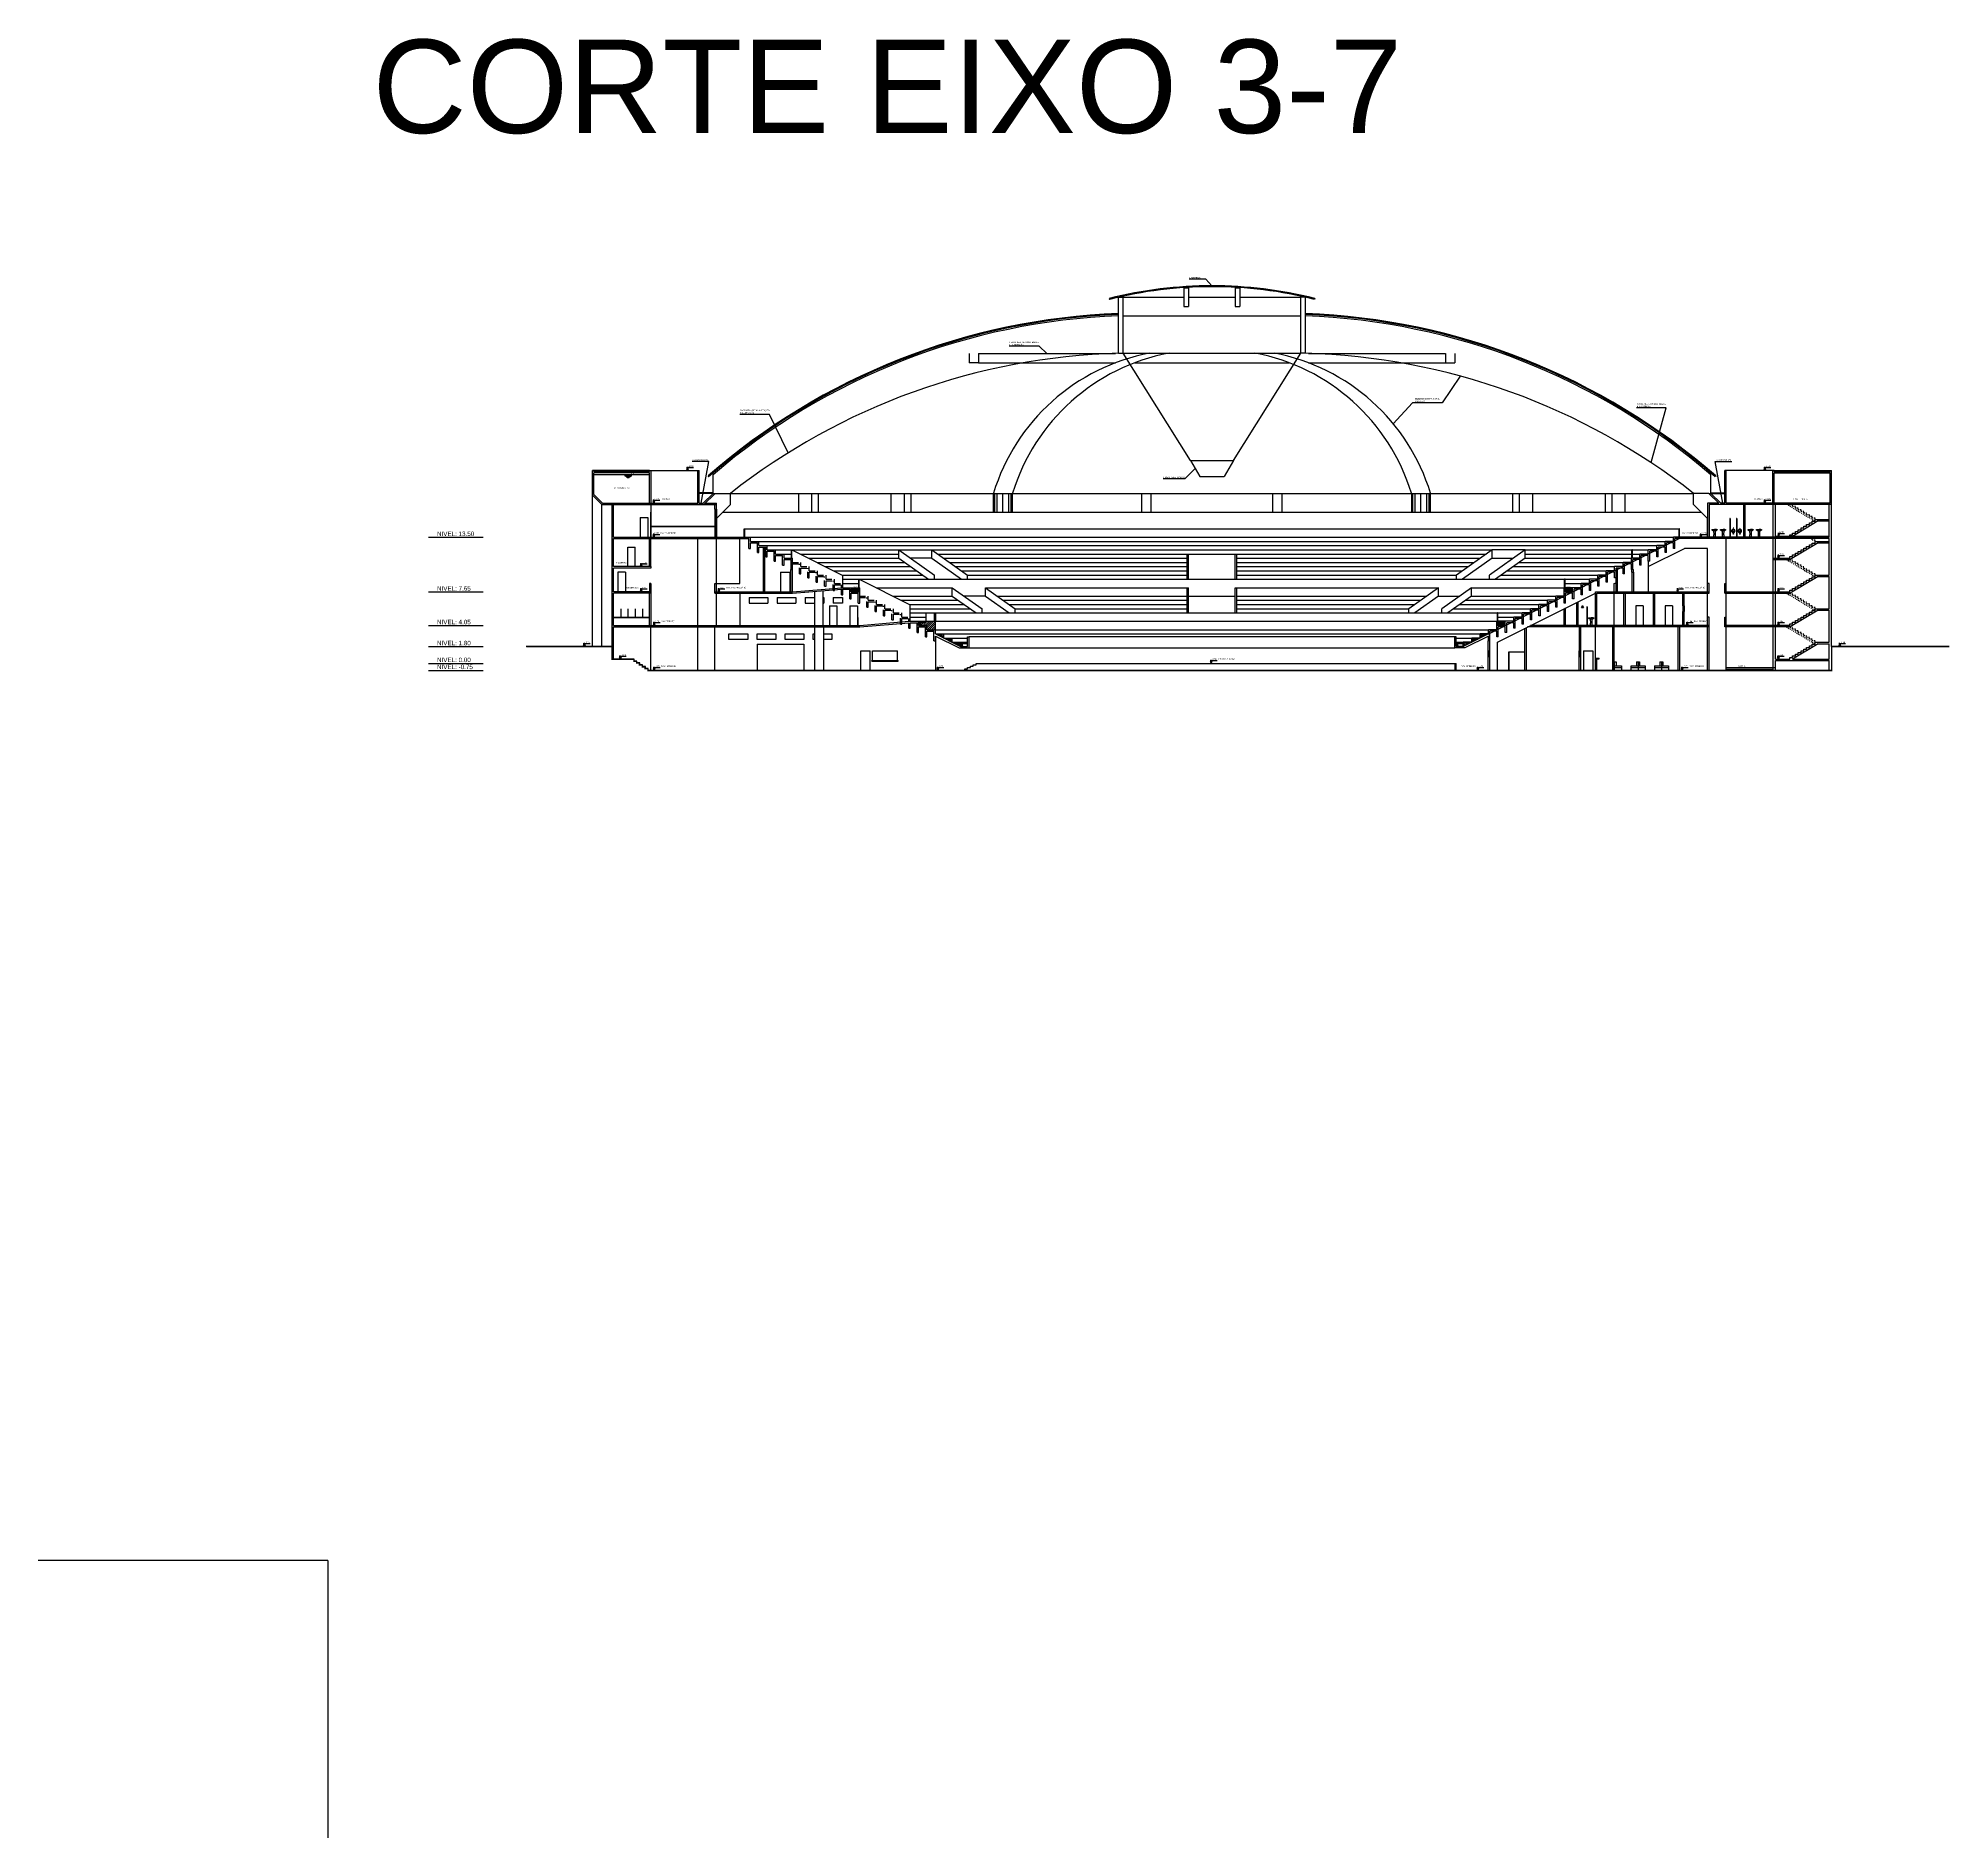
# Model space of a CAD drawing. Extents: x -748 to 161, y 105 to 425.
# Drawn here: x -43.9 to 160.7, y 104.9 to 297.6 of the extents above; entities that cross this region are included whole.
import ezdxf

# ---------------------------------------------------------------- set-up
doc = ezdxf.new("R2010")
doc.units = 0
doc.header["$LTSCALE"] = 2
doc.header["$MEASUREMENT"] = 0
doc.linetypes.add('DOT', pattern=[0.25, 0, -0.25])
doc.linetypes.add('HIDDEN2', pattern=[4.7625, 3.175, -1.5875])
doc.layers.get('0').update_dxf_attribs({"linetype": 'CONTINUOUS'})
for name, color, linetype in [('01', 1, 'CONTINUOUS'), ('02', 2, 'CONTINUOUS'), ('03', 3, 'CONTINUOUS'), ('04', 4, 'CONTINUOUS'), ('06', 6, 'CONTINUOUS'), ('HACHURAS-ARY', 9, 'CONTINUOUS'), ('MOBILIÁRIO-ARY', 7, 'CONTINUOUS'), ('NOVOSNIVEIS', 30, 'CONTINUOUS'), ('PAREDE-ALTA-ARY', 1, 'CONTINUOUS'), ('PAREDE-BAIXA-ARY', 2, 'CONTINUOUS'), ('PUXA-CORTE', 153, 'CONTINUOUS'), ('TEXTO--0-20', 25, 'CONTINUOUS')]:
    doc.layers.add(name, color=color, linetype=linetype)
doc.styles.add('ARIAL', font='arial.ttf', dxfattribs={"height": 0.5})
doc.styles.add('REGUA60', font='arial.ttf')
pattern_1 = [(45, (0, 0), (-0.1122532, 0.1122532), [])]
pattern_2 = [(135, (163.46859, 0), (0.08838835, 0.08838835), [])]

# ---------------------------------------------------------------- blocks, each defined once
blk = doc.blocks.new('CHUV-FRE')
for p, q in [((-0.05, 0.02), (0.05, 0.02)), ((-0.05, -0.03), (-0.05, 0.02)), ((0.05, 0.02), (0.05, -0.03)), ((-0.1, -0.16), (-0.05, -0.03)), ((0.1, -0.16), (-0.1, -0.16)), ((-0.1, -0.16), (-0.1, -0.16)), ((-0.05, -0.03), (0.05, -0.03)), ((0.05, -0.03), (0.1, -0.16)), ((0.1, -0.16), (0.1, -0.16))]:
    blk.add_line(p, q)
blk.add_arc((0, 0.3), 0.472, 257.7761, 282.2239)
blk = doc.blocks.new('LAVA-VIS')
at = {"color": 2}
blk.add_line((-0.2, 0.83), (0, 0.83), dxfattribs=at)
for points in [[(-0.09, 0.68, -0.012678), (-0.1, 0.68, -0.063987), (-0.1, 0.68, -0.005486), (-0.15, 0.69, -0.021251), (-0.17, 0.7, -0.014146), (-0.21, 0.71, -0.22714), (-0.28, 0.79, -0.197038), (-0.28, 0.8), (-0.27, 0.82, -0.322823), (-0.26, 0.83), (-0.2, 0.83), (-0.14, 0.83), (-0.1, 0.83), (-0.05, 0.83), (0, 0.83), (0.05, 0.83), (0.1, 0.83), (0.14, 0.83), (0.2, 0.83), (0.26, 0.83, -0.322823), (0.27, 0.82), (0.28, 0.8, -0.197038), (0.28, 0.79, -0.22714), (0.21, 0.71, -0.014146), (0.17, 0.7, -0.021251), (0.15, 0.69, -0.005486), (0.1, 0.68, -0.063987), (0.1, 0.68, -0.012678), (0.09, 0.68)], [(0.09, 0.68), (0.08, 0.64), (0.07, 0.61), (0.07, 0.58), (0.07, 0.53), (0.07, 0.5), (0.07, 0.49), (0.06, 0.43), (0.06, 0.4), (0.06, 0.35), (0.06, 0.3), (0.07, 0.25), (0.07, 0.21), (0.07, 0.16), (0.07, 0.1), (0.08, 0.05), (0.08, 0.01, -0.443716), (0.08, 0), (0, 0), (-0.08, 0, -0.443716), (-0.08, 0.01), (-0.08, 0.05), (-0.07, 0.1), (-0.07, 0.16), (-0.07, 0.21), (-0.07, 0.25), (-0.06, 0.3), (-0.06, 0.35), (-0.06, 0.4), (-0.06, 0.43), (-0.07, 0.49), (-0.07, 0.5), (-0.07, 0.53), (-0.07, 0.58), (-0.07, 0.61), (-0.08, 0.64), (-0.09, 0.68)]]:
    blk.add_lwpolyline(points, format="xyb")
for points in [[(-0.28, 0.8), (0, 0.8)], [(0.2, 0.83), (0, 0.83)], [(0.28, 0.8), (0, 0.8)]]:
    blk.add_lwpolyline(points, dxfattribs=at)
blk.add_lwpolyline([(0.09, 0.68, 0.003787), (0.07, 0.68, 0.008379), (0.04, 0.68, 0.006812), (0, 0.68, 0.006812), (-0.04, 0.68, 0.008379), (-0.07, 0.68, 0.003787), (-0.09, 0.68, -0.012678)], format="xyb", dxfattribs=at)

msp = doc.modelspace()

# ---------------------------------------------------------------- hatches: boundary and pattern name
at = {"layer": '02', "ltscale": 0.5}
h = msp.add_hatch(dxfattribs=at)
h.set_pattern_fill('ANSI31', color=256, scale=0.05, style=0)
h.set_pattern_definition(pattern_1)
h.paths.add_polyline_path([(51.19, 235.13), (50.33, 235.13), (50.33, 234.68), (51.19, 234.68)])
h.paths.add_polyline_path([(50.39, 234.74), (50.86, 234.74), (50.86, 234.97), (50.39, 234.97)], flags=24)
h = msp.add_hatch(dxfattribs=at)
h.set_pattern_fill('ANSI31', color=256, scale=0.05, style=0)
h.set_pattern_definition(pattern_1)
h.paths.add_polyline_path([(52.13, 235.13), (51.23, 235.13), (51.19, 235.13), (51.19, 234.68), (51.23, 234.68), (51.23, 234.23), (52.13, 234.23)])
h.paths.add_polyline_path([(51.3, 234.29), (51.76, 234.29), (51.76, 234.52), (51.3, 234.52)], flags=24)
h = msp.add_hatch(dxfattribs=at)
h.set_pattern_fill('ANSI31', color=256, style=0)
h.paths.add_polyline_path([(53.03, 233.33), (53.03, 233.78), (52.19, 233.78), (52.19, 233.75)])
h.paths.add_polyline_path([(53.93, 232.88), (53.93, 233.33), (53.03, 233.33)])
h.paths.add_polyline_path([(54.83, 232.43), (54.83, 232.88), (53.93, 232.88)])
h = msp.add_hatch(dxfattribs=at)
h.set_pattern_fill('ANSI31', color=256, style=0)
h.set_pattern_definition(pattern_2)
h.paths.add_polyline_path([(110.43, 233.33), (110.43, 233.78), (111.28, 233.78), (111.28, 233.75)])
h.paths.add_polyline_path([(109.53, 232.88), (109.53, 233.33), (110.43, 233.33)])
h.paths.add_polyline_path([(108.63, 232.43), (108.63, 232.88), (109.53, 232.88)])
h = msp.add_hatch(dxfattribs=at)
h.set_pattern_fill('ANSI31', color=256, style=0)
h.set_pattern_definition(pattern_2)
h.paths.add_polyline_path([(112.23, 235.13), (112.28, 235.13), (112.28, 234.68), (112.23, 234.68)])
h.paths.add_polyline_path([(112.28, 235.13), (113.13, 235.13), (113.13, 234.68), (112.28, 234.68)])
h.paths.add_polyline_path([(113.07, 234.74), (112.6, 234.74), (112.6, 234.97), (113.07, 234.97)], flags=24)
at = {"layer": 'HACHURAS-ARY', "ltscale": 0.5}
h = msp.add_hatch(dxfattribs=at)
h.set_pattern_fill('ANSI31', color=256, style=0)
h.paths.add_polyline_path([(43.13, 238.73), (43.13, 238.28), (44.03, 238.28), (44.03, 238.73)])
h.paths.add_polyline_path([(43.2, 238.34), (43.66, 238.34), (43.66, 238.57), (43.2, 238.57)], flags=24)
h = msp.add_hatch(dxfattribs=at)
h.set_pattern_fill('ANSI31', color=256, style=0)
h.paths.add_polyline_path([(43.13, 238.73), (43.13, 238.28), (44.03, 238.28), (44.03, 238.73)])
h.paths.add_polyline_path([(43.2, 238.34), (43.66, 238.34), (43.66, 238.57), (43.2, 238.57)], flags=24)
h = msp.add_hatch(dxfattribs=at)
h.set_pattern_fill('ANSI31', color=256, style=0)
h.set_pattern_definition(pattern_2)
h.paths.add_polyline_path([(120.33, 238.73), (120.33, 238.28), (119.43, 238.28), (119.43, 238.73)])
h.paths.add_polyline_path([(120.27, 238.34), (119.8, 238.34), (119.8, 238.57), (120.27, 238.57)], flags=24)
h = msp.add_hatch(dxfattribs=at)
h.set_pattern_fill('ANSI31', color=256, style=0)
h.set_pattern_definition(pattern_2)
h.paths.add_polyline_path([(120.33, 238.73), (120.33, 238.28), (119.43, 238.28), (119.43, 238.73)])
h.paths.add_polyline_path([(120.27, 238.34), (119.8, 238.34), (119.8, 238.57), (120.27, 238.57)], flags=24)

# ---------------------------------------------------------------- linework, layer by layer
at = {"ltscale": 0.5}
for p, q in [((78.73, 270.83), (79.23, 270.83)), ((78.73, 270.83), (78.73, 268.83)), ((79.23, 270.83), (79.23, 268.83)), ((84.23, 270.83), (84.73, 270.83)), ((84.23, 270.83), (84.23, 268.83)), ((84.73, 270.83), (84.73, 268.83)), ((70.73, 269.69), (70.76, 269.59)), ((72.23, 269.83), (78.73, 269.83)), ((78.73, 268.83), (79.23, 268.83)), ((79.23, 269.83), (84.23, 269.83)), ((84.23, 268.83), (84.73, 268.83)), ((84.73, 269.83), (91.23, 269.83)), ((92.73, 269.69), (92.71, 269.59)), ((72.23, 267.83), (91.23, 267.83)), ((72.23, 263.83), (91.23, 263.83)), ((27.8, 250.69), (27.86, 250.61)), ((135.67, 250.69), (135.61, 250.61)), ((-2.13, 244.13), (3.74, 244.13)), ((31.73, 245.03), (131.73, 245.03)), ((-2.13, 238.28), (3.74, 238.28)), ((-2.13, 234.68), (3.74, 234.68)), ((-2.13, 232.43), (3.74, 232.43)), ((-2.13, 230.63), (3.74, 230.63)), ((-2.13, 229.88), (3.74, 229.88)), ((-12.9, 134.58), (-43.89, 134.58)), ((-12.9, 134.58), (-12.9, 104.9))]:
    msp.add_line(p, q, dxfattribs=at)
for p, q in [((28.34, 248.83), (28.34, 250.83)), ((135.13, 248.83), (135.13, 250.83))]:
    msp.add_line(p, q)
at = {"linetype": 'DOT', "ltscale": 0.1}
for p, q in [((143.24, 247.67), (146.28, 245.84)), ((143.58, 247.64), (143.58, 247.78)), ((143.58, 247.64), (143.88, 247.64)), ((143.88, 247.46), (143.88, 247.64)), ((143.88, 247.46), (144.18, 247.46)), ((144.18, 247.28), (144.18, 247.46)), ((144.18, 247.28), (144.48, 247.28)), ((144.48, 247.1), (144.48, 247.28)), ((144.48, 247.1), (144.78, 247.1)), ((144.78, 246.92), (144.78, 247.1)), ((144.78, 246.92), (145.08, 246.92)), ((145.08, 246.74), (145.08, 246.92)), ((145.08, 246.74), (145.38, 246.74)), ((145.38, 246.56), (145.38, 246.74)), ((145.38, 246.56), (145.68, 246.56)), ((145.68, 246.38), (145.68, 246.56)), ((145.68, 246.38), (145.98, 246.38)), ((145.98, 246.2), (145.98, 246.38)), ((145.98, 246.2), (146.28, 246.2)), ((146.28, 246.02), (146.28, 246.2)), ((145.68, 244.04), (145.68, 244.22)), ((145.68, 244.04), (145.98, 244.04)), ((145.98, 243.86), (145.98, 244.04)), ((145.98, 243.86), (146.28, 243.86)), ((146.28, 243.68), (146.28, 243.86)), ((143.24, 241.73), (146.28, 239.9)), ((143.58, 241.7), (143.58, 241.88)), ((143.58, 241.7), (143.88, 241.7)), ((143.88, 241.52), (143.88, 241.7)), ((143.88, 241.52), (144.18, 241.52)), ((144.18, 241.34), (144.18, 241.52)), ((144.18, 241.34), (144.48, 241.34)), ((144.48, 241.16), (144.48, 241.34)), ((144.48, 241.16), (144.78, 241.16)), ((144.78, 240.98), (144.78, 241.16)), ((144.78, 240.98), (145.08, 240.98)), ((145.08, 240.8), (145.08, 240.98)), ((145.08, 240.8), (145.38, 240.8)), ((145.38, 240.62), (145.38, 240.8)), ((145.38, 240.62), (145.68, 240.62)), ((145.68, 240.44), (145.68, 240.62)), ((145.68, 240.44), (145.98, 240.44)), ((145.98, 240.26), (145.98, 240.44)), ((145.98, 240.26), (146.28, 240.26)), ((146.28, 240.08), (146.28, 240.26)), ((143.24, 238.13), (146.28, 236.3)), ((143.58, 238.1), (143.58, 238.28)), ((143.58, 238.1), (143.88, 238.1)), ((143.88, 237.92), (143.88, 238.1)), ((143.88, 237.92), (144.18, 237.92)), ((144.18, 237.74), (144.18, 237.92)), ((144.18, 237.74), (144.48, 237.74)), ((144.48, 237.56), (144.48, 237.74)), ((144.48, 237.56), (144.78, 237.56)), ((144.78, 237.38), (144.78, 237.56)), ((144.78, 237.38), (145.08, 237.38)), ((145.08, 237.2), (145.08, 237.38)), ((145.08, 237.2), (145.38, 237.2)), ((145.38, 237.02), (145.38, 237.2)), ((145.38, 237.02), (145.68, 237.02)), ((145.68, 236.84), (145.68, 237.02)), ((145.68, 236.84), (145.98, 236.84)), ((145.98, 236.66), (145.98, 236.84)), ((145.98, 236.66), (146.28, 236.66)), ((146.28, 236.48), (146.28, 236.66)), ((143.24, 234.53), (146.28, 232.7)), ((143.58, 234.5), (143.58, 234.68)), ((143.58, 234.5), (143.88, 234.5)), ((143.88, 234.32), (143.88, 234.5)), ((143.88, 234.32), (144.18, 234.32)), ((144.18, 234.14), (144.18, 234.32)), ((144.18, 234.14), (144.48, 234.14)), ((144.48, 233.96), (144.48, 234.14)), ((144.48, 233.96), (144.78, 233.96)), ((144.78, 233.78), (144.78, 233.96)), ((144.78, 233.78), (145.08, 233.78)), ((145.08, 233.6), (145.08, 233.78)), ((145.08, 233.6), (145.38, 233.6)), ((145.38, 233.42), (145.38, 233.6)), ((145.38, 233.42), (145.68, 233.42)), ((145.68, 233.24), (145.68, 233.42)), ((145.68, 233.24), (145.98, 233.24)), ((145.98, 233.06), (145.98, 233.24)), ((145.98, 233.06), (146.28, 233.06)), ((146.28, 232.88), (146.28, 233.06))]:
    msp.add_line(p, q, dxfattribs=at)
at = {"linetype": 'HIDDEN2', "ltscale": 0.1}
for p, q in [((36.83, 241.43), (37.73, 241.43)), ((37.73, 240.98), (37.73, 241.43)), ((36.83, 241.28), (37.58, 241.28)), ((37.58, 240.23), (37.58, 241.28)), ((37.58, 240.23), (37.73, 240.23)), ((37.73, 240.98), (38.63, 240.98)), ((37.73, 240.83), (38.48, 240.83)), ((37.73, 240.23), (37.73, 240.83)), ((38.48, 239.78), (38.48, 240.83)), ((38.48, 239.78), (38.63, 239.78)), ((38.63, 240.53), (38.63, 240.98)), ((38.63, 240.53), (39.53, 240.53)), ((38.63, 240.38), (39.38, 240.38)), ((38.63, 239.78), (38.63, 240.38)), ((39.38, 239.33), (39.38, 240.38)), ((39.53, 240.08), (39.53, 240.53)), ((39.53, 240.08), (40.43, 240.08)), ((39.53, 239.93), (40.28, 239.93)), ((39.53, 239.33), (39.53, 239.93)), ((40.28, 238.88), (40.28, 239.93)), ((40.43, 239.63), (40.43, 240.08)), ((40.43, 239.63), (41.33, 239.63)), ((40.43, 239.48), (41.18, 239.48)), ((40.43, 238.88), (40.43, 239.48)), ((41.18, 238.43), (41.18, 239.48)), ((41.33, 239.18), (41.33, 239.63)), ((39.38, 239.33), (39.53, 239.33)), ((40.28, 238.88), (40.43, 238.88)), ((41.18, 238.43), (41.33, 238.43)), ((41.33, 239.18), (42.23, 239.18)), ((41.33, 239.03), (42.08, 239.03)), ((41.33, 238.43), (41.33, 239.03)), ((42.08, 238.73), (42.08, 239.03)), ((44.03, 237.83), (44.93, 237.83)), ((44.03, 237.68), (44.78, 237.68)), ((44.78, 236.63), (44.78, 237.68)), ((44.93, 237.38), (44.93, 237.83)), ((44.93, 237.38), (45.83, 237.38)), ((45.83, 236.93), (45.83, 237.38)), ((44.78, 236.63), (44.93, 236.63)), ((44.93, 237.23), (45.68, 237.23)), ((44.93, 236.63), (44.93, 237.23)), ((45.68, 236.18), (45.68, 237.23)), ((45.68, 236.18), (45.83, 236.18)), ((45.83, 236.93), (46.73, 236.93)), ((45.83, 236.78), (46.58, 236.78)), ((45.83, 236.18), (45.83, 236.78)), ((46.58, 235.73), (46.58, 236.78)), ((46.58, 235.73), (46.73, 235.73)), ((46.73, 236.48), (46.73, 236.93)), ((46.73, 236.48), (47.63, 236.48)), ((46.73, 236.33), (47.48, 236.33)), ((46.73, 235.73), (46.73, 236.33)), ((47.48, 235.28), (47.48, 236.33)), ((47.48, 235.28), (47.63, 235.28)), ((47.63, 236.03), (47.63, 236.48)), ((47.63, 236.03), (48.53, 236.03)), ((47.63, 235.88), (48.38, 235.88)), ((47.63, 235.28), (47.63, 235.88)), ((48.38, 234.83), (48.38, 235.88)), ((48.53, 235.58), (48.53, 236.03)), ((48.53, 235.58), (49.43, 235.58)), ((48.53, 235.43), (49.28, 235.43)), ((48.53, 234.83), (48.53, 235.43)), ((49.28, 235.13), (49.28, 235.43)), ((49.43, 235.13), (49.43, 235.58)), ((48.38, 234.83), (48.53, 234.83))]:
    msp.add_line(p, q, dxfattribs=at)
at = {"ltscale": 0.5}
for centre, radius, start, end in [((81.73, 225.86), 45.19, 75.9126, 104.0874), ((81.73, 225.86), 45.09, 75.9126, 104.0874), ((74.31, 197.35), 70.77, 92.0919, 131.0922), ((89.15, 197.35), 70.77, 48.9078, 87.9081), ((74.31, 197.35), 70.67, 92.0919, 131.0922), ((74.31, 197.35), 70.52, 92.0964, 130.6874), ((89.15, 197.35), 70.67, 48.9078, 87.9081), ((89.15, 197.35), 70.52, 49.3126, 87.9036), ((73.64, 193.52), 70.33, 91.5502, 128.1527), ((89.83, 193.52), 70.33, 51.8473, 88.4498)]:
    msp.add_arc(centre, radius, start, end, dxfattribs=at)
at = {"layer": '01', "ltscale": 0.5}
for p, q in [((71.73, 263.83), (71.73, 269.83)), ((71.73, 269.83), (72.23, 269.83)), ((72.23, 263.83), (72.23, 269.83)), ((91.23, 263.83), (91.23, 269.83)), ((91.73, 269.83), (91.23, 269.83)), ((91.73, 263.83), (91.73, 269.83)), ((71.73, 263.83), (72.23, 263.83)), ((91.73, 263.83), (91.23, 263.83)), ((15.44, 232.43), (15.44, 248.63)), ((16.44, 232.43), (16.44, 247.63)), ((31.19, 239.18), (31.19, 243.98)), ((147.78, 244.22), (142.03, 244.22)), ((36.78, 242.78), (42.23, 240.05)), ((48.22, 241.88), (48.22, 242.78)), ((48.22, 242.78), (52.04, 240.08)), ((48.22, 242.78), (51.75, 242.78)), ((48.22, 241.88), (51.4, 239.63)), ((51.75, 241.88), (49.49, 241.88)), ((51.75, 241.88), (51.75, 242.78)), ((51.75, 242.78), (55.57, 240.08)), ((51.75, 241.88), (54.94, 239.63)), ((79.08, 242.33), (84.38, 242.33)), ((79.08, 239.63), (79.08, 242.33)), ((79.23, 239.63), (79.23, 242.33)), ((84.23, 239.63), (84.23, 242.33)), ((84.38, 239.63), (84.38, 242.33)), ((111.72, 242.78), (107.9, 240.08)), ((111.72, 241.88), (108.53, 239.63)), ((115.25, 242.78), (111.43, 240.08)), ((115.25, 242.78), (111.72, 242.78)), ((111.72, 241.88), (111.72, 242.78)), ((111.72, 241.88), (113.98, 241.88)), ((115.25, 241.88), (112.07, 239.63)), ((115.25, 241.88), (115.25, 242.78)), ((42.23, 238.73), (42.23, 240.05)), ((43.98, 239.63), (49.43, 236.9)), ((43.98, 239.63), (119.48, 239.63)), ((52.04, 239.63), (52.04, 240.08)), ((55.57, 239.63), (55.57, 240.08)), ((107.9, 239.63), (107.9, 240.08)), ((111.43, 239.63), (111.43, 240.08)), ((28.69, 239.18), (31.19, 239.18)), ((43.13, 238.73), (44.03, 238.73)), ((44.03, 238.28), (44.03, 238.73)), ((45.78, 238.73), (53.94, 238.73)), ((53.94, 237.83), (53.94, 238.73)), ((53.94, 238.73), (57.13, 236.48)), ((53.94, 237.83), (56.49, 236.03)), ((57.48, 237.83), (55.22, 237.83)), ((57.48, 237.83), (57.48, 238.73)), ((57.48, 238.73), (60.66, 236.48)), ((57.48, 238.73), (79.23, 238.73)), ((57.48, 237.83), (60.03, 236.03)), ((79.08, 236.03), (79.08, 238.73)), ((79.23, 236.03), (79.23, 238.73)), ((79.23, 237.83), (84.23, 237.83)), ((84.23, 236.03), (84.23, 238.73)), ((84.23, 238.73), (105.99, 238.73)), ((84.38, 236.03), (84.38, 238.73)), ((105.99, 238.73), (102.81, 236.48)), ((105.99, 237.83), (103.44, 236.03)), ((105.99, 237.83), (105.99, 238.73)), ((105.99, 237.83), (108.25, 237.83)), ((109.52, 238.73), (106.34, 236.48)), ((109.52, 237.83), (106.98, 236.03)), ((109.52, 237.83), (109.52, 238.73)), ((109.52, 238.73), (119.43, 238.73)), ((119.43, 238.28), (119.43, 238.73)), ((120.33, 238.73), (119.43, 238.73)), ((49.43, 235.58), (49.43, 236.9)), ((51.13, 236.03), (52.03, 236.03)), ((51.13, 235.13), (51.13, 236.03)), ((52.13, 236.03), (112.28, 236.03)), ((57.13, 236.03), (57.13, 236.48)), ((60.66, 236.03), (60.66, 236.48)), ((102.81, 236.03), (102.81, 236.48)), ((106.34, 236.03), (106.34, 236.48)), ((50.33, 235.13), (51.23, 235.13)), ((51.23, 235.13), (112.23, 235.13)), ((52.13, 234.23), (52.13, 235.13)), ((112.23, 234.68), (112.23, 235.13)), ((113.13, 235.13), (112.23, 235.13))]:
    msp.add_line(p, q, dxfattribs=at)
at = {"layer": '02', "ltscale": 0.5}
for p, q in [((21.55, 251.28), (15.59, 251.28)), ((21.7, 251.28), (26.69, 251.28)), ((141.77, 251.28), (136.78, 251.28)), ((141.92, 251.28), (147.88, 251.28)), ((21.69, 247.63), (21.69, 244.13)), ((28.34, 248.88), (26.84, 248.88)), ((26.94, 248.83), (26.84, 248.83)), ((26.89, 248.83), (26.89, 248.88)), ((26.94, 248.83), (26.94, 248.88)), ((28.34, 248.83), (26.94, 248.83)), ((26.99, 248.83), (26.99, 248.88)), ((27.04, 248.83), (27.04, 248.88)), ((27.09, 248.83), (27.09, 248.88)), ((27.14, 248.83), (27.14, 248.88)), ((27.19, 248.83), (27.19, 248.88)), ((27.24, 248.83), (27.24, 248.88)), ((27.29, 248.83), (27.29, 248.88)), ((27.34, 248.83), (27.34, 248.88)), ((27.39, 248.83), (27.39, 248.88)), ((27.44, 248.83), (27.44, 248.88)), ((27.49, 248.83), (27.49, 248.88)), ((27.54, 248.83), (27.54, 248.88)), ((27.59, 248.83), (27.59, 248.88)), ((27.64, 248.83), (27.64, 248.88)), ((27.69, 248.83), (27.69, 248.88)), ((27.74, 248.83), (27.74, 248.88)), ((27.79, 248.83), (27.79, 248.88)), ((27.84, 248.83), (27.84, 248.88)), ((27.89, 248.83), (27.89, 248.88)), ((27.94, 248.83), (27.94, 248.88)), ((27.99, 248.83), (27.99, 248.88)), ((28.04, 248.83), (28.04, 248.88)), ((28.09, 248.83), (28.09, 248.88)), ((28.14, 248.83), (28.14, 248.88)), ((28.19, 248.83), (28.19, 248.88)), ((28.24, 248.83), (28.24, 248.88)), ((28.29, 248.83), (28.29, 248.88)), ((30.19, 248.83), (133.28, 248.83)), ((37.51, 246.83), (37.51, 248.83)), ((38.92, 246.83), (38.92, 248.83)), ((39.63, 246.83), (39.63, 248.83)), ((47.41, 246.83), (47.41, 248.83)), ((48.82, 246.83), (48.82, 248.83)), ((49.53, 246.83), (49.53, 248.83)), ((58.35, 246.83), (58.35, 248.83)), ((58.5, 246.83), (58.5, 248.83)), ((58.75, 246.83), (58.75, 248.83)), ((59.35, 246.83), (59.35, 248.83)), ((60, 246.83), (60, 248.83)), ((60.25, 246.83), (60.25, 248.83)), ((60.4, 246.83), (60.4, 248.83)), ((74.23, 246.83), (74.23, 248.83)), ((75.23, 246.83), (75.23, 248.83)), ((88.23, 246.83), (88.23, 248.83)), ((89.23, 246.83), (89.23, 248.83)), ((103.12, 246.83), (103.12, 248.83)), ((103.22, 246.83), (103.22, 248.83)), ((103.47, 246.83), (103.47, 248.83)), ((104.07, 246.83), (104.07, 248.83)), ((104.72, 246.83), (104.72, 248.83)), ((104.97, 246.83), (104.97, 248.83)), ((105.12, 246.83), (105.12, 248.83)), ((113.94, 246.83), (113.94, 248.83)), ((114.65, 246.83), (114.65, 248.83)), ((116.06, 246.83), (116.06, 248.83)), ((123.84, 246.83), (123.84, 248.83)), ((124.55, 246.83), (124.55, 248.83)), ((125.96, 246.83), (125.96, 248.83)), ((133.28, 247.63), (133.28, 248.83)), ((134.92, 248.83), (133.28, 248.83)), ((134.78, 246.13), (133.28, 247.63)), ((135.13, 248.88), (136.63, 248.88)), ((135.13, 248.83), (136.53, 248.83)), ((135.18, 248.83), (135.18, 248.88)), ((135.23, 248.83), (135.23, 248.88)), ((135.28, 248.83), (135.28, 248.88)), ((135.33, 248.83), (135.33, 248.88)), ((135.38, 248.83), (135.38, 248.88)), ((135.43, 248.83), (135.43, 248.88)), ((135.48, 248.83), (135.48, 248.88)), ((135.53, 248.83), (135.53, 248.88)), ((135.58, 248.83), (135.58, 248.88)), ((135.63, 248.83), (135.63, 248.88)), ((135.68, 248.83), (135.68, 248.88)), ((135.73, 248.83), (135.73, 248.88)), ((135.78, 248.83), (135.78, 248.88)), ((135.83, 248.83), (135.83, 248.88)), ((135.88, 248.83), (135.88, 248.88)), ((135.93, 248.83), (135.93, 248.88)), ((135.98, 248.83), (135.98, 248.88)), ((136.03, 248.83), (136.03, 248.88)), ((136.08, 248.83), (136.08, 248.88)), ((136.13, 248.83), (136.13, 248.88)), ((136.18, 248.83), (136.18, 248.88)), ((136.23, 248.83), (136.23, 248.88)), ((136.28, 248.83), (136.28, 248.88)), ((136.33, 248.83), (136.33, 248.88)), ((136.38, 248.83), (136.38, 248.88)), ((136.43, 248.83), (136.43, 248.88)), ((136.48, 248.83), (136.48, 248.88)), ((136.53, 248.83), (136.53, 248.88)), ((136.53, 248.83), (136.63, 248.83)), ((136.58, 248.83), (136.58, 248.88)), ((17.54, 245.03), (17.54, 247.13)), ((17.69, 245.03), (17.69, 247.13)), ((20.54, 246.23), (20.54, 244.13)), ((20.54, 246.23), (21.34, 246.23)), ((21.34, 246.23), (21.34, 244.13)), ((21.69, 245.33), (21.69, 246.83)), ((28.54, 247.13), (28.54, 244.13)), ((28.64, 247.13), (28.64, 244.13)), ((28.69, 247.13), (28.69, 244.13)), ((28.69, 244.13), (28.69, 246.23)), ((29.39, 246.83), (134.08, 246.83)), ((137.17, 246.13), (137.17, 244.13)), ((137.19, 246.13), (137.17, 246.13)), ((137.19, 246.13), (137.19, 244.13)), ((137.87, 246.13), (137.87, 244.13)), ((137.89, 246.13), (137.87, 246.13)), ((137.89, 246.13), (137.89, 244.13)), ((21.69, 245.33), (28.54, 245.33)), ((21.69, 245.28), (28.54, 245.28)), ((26.69, 234.68), (26.69, 243.98)), ((28.69, 239.18), (28.69, 243.98)), ((32.33, 244.13), (131.13, 244.13)), ((33.23, 243.68), (130.23, 243.68)), ((136.78, 239.18), (136.78, 243.98)), ((34.13, 243.23), (129.33, 243.23)), ((35.03, 242.78), (36.73, 242.78)), ((35.93, 242.33), (36.73, 242.33)), ((36.78, 242.78), (48.22, 242.78)), ((37.68, 242.33), (48.22, 242.33)), ((38.58, 241.88), (48.22, 241.88)), ((39.48, 241.43), (48.85, 241.43)), ((51.75, 242.78), (111.72, 242.78)), ((52.39, 242.33), (79.08, 242.33)), ((53.03, 241.88), (79.08, 241.88)), ((53.66, 241.43), (79.08, 241.43)), ((84.38, 242.33), (111.08, 242.33)), ((84.38, 241.88), (110.44, 241.88)), ((84.38, 241.43), (109.81, 241.43)), ((114.61, 241.43), (125.73, 241.43)), ((115.25, 242.78), (126.68, 242.78)), ((115.25, 242.33), (126.68, 242.33)), ((115.25, 241.88), (126.63, 241.88)), ((126.73, 242.78), (128.43, 242.78)), ((126.73, 242.33), (127.53, 242.33)), ((128.43, 240.98), (132.32, 242.93)), ((134.78, 242.93), (132.32, 242.93)), ((134.78, 239.18), (134.78, 242.93)), ((36.68, 240.68), (36.64, 240.68)), ((40.38, 240.98), (49.49, 240.98)), ((41.28, 240.53), (50.13, 240.53)), ((42.18, 240.08), (50.76, 240.08)), ((42.23, 239.63), (43.93, 239.63)), ((54.3, 240.98), (79.08, 240.98)), ((54.94, 240.53), (79.08, 240.53)), ((55.57, 240.08), (79.08, 240.08)), ((84.38, 240.98), (109.17, 240.98)), ((84.38, 240.53), (108.53, 240.53)), ((84.38, 240.08), (107.9, 240.08)), ((112.71, 240.08), (123.03, 240.08)), ((113.34, 240.53), (123.93, 240.53)), ((113.98, 240.98), (124.83, 240.98)), ((119.53, 239.63), (122.13, 239.63)), ((21.54, 234.68), (21.54, 238.13)), ((21.69, 238.13), (21.69, 234.68)), ((28.69, 234.68), (28.69, 238.13)), ((31.19, 238.13), (31.19, 234.68)), ((32.19, 237.68), (34.19, 237.68)), ((32.19, 237.68), (32.19, 237.08)), ((34.19, 237.68), (34.19, 237.08)), ((35.19, 237.68), (37.19, 237.68)), ((35.19, 237.68), (35.19, 237.08)), ((37.19, 237.68), (37.19, 237.08)), ((38.19, 237.68), (39.23, 237.68)), ((38.19, 237.68), (38.19, 237.08)), ((39.23, 234.68), (39.23, 238.33)), ((40.12, 234.68), (40.12, 238.41)), ((40.12, 237.68), (40.19, 237.68)), ((40.19, 237.68), (40.19, 237.08)), ((41.19, 237.68), (42.19, 237.68)), ((41.19, 237.68), (41.19, 237.08)), ((42.19, 237.68), (42.19, 237.08)), ((42.23, 239.18), (43.93, 239.18)), ((47.58, 237.83), (53.94, 237.83)), ((48.48, 237.38), (54.58, 237.38)), ((58.75, 237.83), (79.08, 237.83)), ((59.39, 237.38), (79.08, 237.38)), ((84.38, 237.83), (104.72, 237.83)), ((84.38, 237.38), (104.08, 237.38)), ((108.89, 237.38), (117.63, 237.38)), ((109.52, 237.83), (118.53, 237.83)), ((112.28, 232.91), (122.78, 238.16)), ((119.53, 239.18), (121.23, 239.18)), ((124.78, 234.68), (124.78, 238.13)), ((134.78, 235.58), (134.78, 238.13)), ((136.78, 235.58), (136.78, 238.13)), ((17.69, 235.58), (21.54, 235.58)), ((17.69, 235.53), (21.54, 235.53)), ((18.46, 236.48), (18.46, 235.58)), ((19.23, 236.48), (19.23, 235.58)), ((20, 236.48), (20, 235.58)), ((20.77, 236.48), (20.77, 235.58)), ((32.19, 237.08), (34.19, 237.08)), ((35.19, 237.08), (37.19, 237.08)), ((38.19, 237.08), (39.23, 237.08)), ((40.12, 237.08), (40.19, 237.08)), ((40.79, 236.78), (41.59, 236.78)), ((40.79, 236.78), (40.79, 234.68)), ((42.19, 237.08), (41.19, 237.08)), ((41.59, 236.78), (41.59, 234.68)), ((42.98, 236.78), (43.78, 236.78)), ((42.98, 236.78), (42.98, 234.68)), ((43.78, 236.78), (43.78, 234.68)), ((43.88, 234.68), (43.88, 235.53)), ((49.38, 236.93), (55.22, 236.93)), ((49.43, 236.48), (55.85, 236.48)), ((49.43, 236.03), (51.13, 236.03)), ((49.43, 235.58), (51.13, 235.58)), ((51.13, 236.03), (51.13, 236.03)), ((60.03, 236.93), (79.08, 236.93)), ((60.66, 236.48), (79.08, 236.48)), ((84.38, 236.93), (103.44, 236.93)), ((84.38, 236.48), (102.81, 236.48)), ((107.61, 236.48), (115.83, 236.48)), ((108.25, 236.93), (116.73, 236.93)), ((112.33, 236.03), (114.93, 236.03)), ((112.33, 235.58), (114.03, 235.58)), ((121.88, 236.68), (121.85, 236.68)), ((121.85, 236.68), (121.85, 234.68)), ((121.88, 236.68), (121.88, 234.68)), ((127.88, 236.78), (127.08, 236.78)), ((127.08, 236.78), (127.08, 234.68)), ((127.88, 236.78), (127.88, 234.68)), ((131.03, 236.78), (130.23, 236.78)), ((130.23, 236.78), (130.23, 234.68)), ((131.03, 236.78), (131.03, 234.68)), ((132.13, 236.78), (132.13, 236.18)), ((132.18, 236.78), (132.18, 236.18)), ((132.23, 236.78), (132.23, 236.18)), ((132.28, 236.78), (132.28, 236.18)), ((26.69, 229.88), (26.69, 234.53)), ((28.54, 229.88), (28.54, 234.53)), ((39.18, 234.53), (39.18, 229.88)), ((40.19, 229.88), (40.18, 234.53)), ((52.13, 234.23), (111.33, 234.23)), ((52.19, 229.88), (52.19, 233.53)), ((53.03, 233.78), (110.43, 233.78)), ((53.93, 233.33), (55.58, 233.33)), ((55.73, 233.49), (107.73, 233.49)), ((107.88, 233.33), (109.53, 233.33)), ((122.78, 231.17), (122.78, 234.53)), ((136.78, 229.88), (136.78, 234.53)), ((33.04, 232.68), (33.04, 229.88)), ((33.04, 232.68), (38.04, 232.68)), ((38.04, 232.68), (38.04, 229.88)), ((45.39, 230.93), (45.39, 231.98)), ((45.39, 231.98), (48.09, 231.98)), ((48.09, 230.93), (48.09, 231.98)), ((54.83, 232.88), (55.58, 232.88)), ((55.73, 232.28), (107.73, 232.28)), ((107.88, 232.88), (109.53, 232.88)), ((111.28, 231.38), (111.28, 231.98)), ((111.33, 231.38), (111.33, 231.98)), ((111.38, 231.98), (111.38, 231.38)), ((111.43, 231.98), (111.43, 231.38)), ((112.28, 229.88), (112.28, 232.91)), ((113.5, 229.88), (113.5, 231.88)), ((113.5, 231.88), (115.23, 231.88)), ((113.53, 229.88), (113.53, 231.88)), ((121.03, 231.38), (121.03, 231.98)), ((121.08, 231.38), (121.08, 231.98)), ((121.13, 231.98), (121.13, 231.38)), ((121.18, 231.98), (121.18, 231.38)), ((121.48, 231.98), (121.48, 229.88)), ((121.48, 231.98), (122.48, 231.98)), ((122.48, 231.98), (122.48, 229.88)), ((45.34, 230.93), (48.14, 230.93)), ((45.34, 230.88), (45.34, 230.93)), ((45.34, 230.88), (48.14, 230.88)), ((48.14, 230.88), (48.14, 230.93)), ((124.83, 229.88), (124.83, 230.78)), ((124.83, 230.78), (124.98, 230.78)), ((124.83, 230.38), (125.58, 230.38)), ((124.83, 230.18), (125.58, 230.18)), ((124.83, 229.88), (125.58, 229.88)), ((124.98, 230.78), (124.98, 230.38)), ((125.58, 230.38), (125.58, 229.88)), ((126.58, 230.38), (128.08, 230.38)), ((126.58, 229.88), (126.58, 230.38)), ((126.58, 230.18), (128.08, 230.18)), ((126.58, 229.88), (128.08, 229.88)), ((127.18, 230.78), (127.48, 230.78)), ((127.18, 230.78), (127.18, 230.38)), ((127.33, 230.78), (127.33, 229.88)), ((127.48, 230.78), (127.48, 230.38)), ((128.08, 230.38), (128.08, 229.88)), ((129.08, 230.38), (130.58, 230.38)), ((129.08, 230.38), (129.08, 229.88)), ((129.08, 230.18), (130.58, 230.18)), ((129.08, 229.88), (130.58, 229.88)), ((129.68, 230.78), (129.98, 230.78)), ((129.68, 230.78), (129.68, 230.38)), ((129.83, 230.78), (129.83, 229.88)), ((129.98, 230.78), (129.98, 230.38)), ((130.58, 230.38), (130.58, 229.88))]:
    msp.add_line(p, q, dxfattribs=at)
at = {"layer": '02'}
for p, q in [((44.14, 229.88), (44.14, 231.98)), ((44.14, 231.98), (45.14, 231.98)), ((45.14, 229.88), (45.14, 231.98))]:
    msp.add_line(p, q, dxfattribs=at)
at = {"layer": '02', "ltscale": 0.5}
for points in [[(137.35, 244.73, 0.242542), (137.47, 244.61, -0.251654), (137.49, 244.6, 0.418034), (137.49, 244.59), (137.5, 244.59, -0.525277), (137.51, 244.59), (137.51, 244.56, 0.414214), (137.51, 244.56), (137.53, 244.56), (137.55, 244.56, 0.414214), (137.56, 244.56), (137.56, 244.59, -0.525277), (137.56, 244.59), (137.57, 244.59, 0.418034), (137.58, 244.6, -0.251654), (137.59, 244.61, 0.242542), (137.71, 244.73, 0.203384), (137.7, 244.88, 0.129371), (137.66, 244.94, 0.0925), (137.59, 244.97), (137.59, 244.99, 0.299676), (137.58, 245), (137.55, 245, 0.492423), (137.54, 245.01), (137.53, 245.01), (137.52, 245.01, 0.492423), (137.51, 245), (137.49, 245, 0.299676), (137.47, 244.99), (137.47, 244.97, 0.0925), (137.4, 244.94, 0.129371), (137.36, 244.88, 0.203384)], [(137.53, 244.72, 0.167199), (137.64, 244.76, 0.178091), (137.67, 244.81, 0.341921), (137.63, 244.92, 0.167713), (137.53, 244.95, 0.167713), (137.43, 244.92, 0.341921), (137.39, 244.81, 0.178091), (137.43, 244.76, 0.167199)], [(138.05, 244.73, 0.242542), (138.17, 244.61, -0.251654), (138.19, 244.6, 0.418034), (138.19, 244.59), (138.2, 244.59, -0.525277), (138.21, 244.59), (138.21, 244.56, 0.414214), (138.21, 244.56), (138.23, 244.56), (138.25, 244.56, 0.414214), (138.26, 244.56), (138.26, 244.59, -0.525277), (138.26, 244.59), (138.27, 244.59, 0.418034), (138.28, 244.6, -0.251654), (138.29, 244.61, 0.242542), (138.41, 244.73, 0.203384), (138.4, 244.88, 0.129371), (138.36, 244.94, 0.0925), (138.29, 244.97), (138.29, 244.99, 0.299676), (138.28, 245), (138.25, 245, 0.492423), (138.24, 245.01), (138.23, 245.01), (138.22, 245.01, 0.492423), (138.21, 245), (138.19, 245, 0.299676), (138.17, 244.99), (138.17, 244.97, 0.0925), (138.1, 244.94, 0.129371), (138.06, 244.88, 0.203384)], [(138.23, 244.72, 0.167199), (138.34, 244.76, 0.178091), (138.37, 244.81, 0.341921), (138.33, 244.92, 0.167713), (138.23, 244.95, 0.167713), (138.13, 244.92, 0.341921), (138.09, 244.81, 0.178091), (138.13, 244.76, 0.167199)]]:
    msp.add_lwpolyline(points, format="xyb", close=True, dxfattribs=at)
for points in [[(137.36, 244.88, 0.216061), (137.36, 244.79, 0.146133), (137.43, 244.72, 0.120033), (137.53, 244.69, 0.120033), (137.63, 244.72, 0.146133), (137.7, 244.79, 0.216061), (137.7, 244.88, 0.216061)], [(137.43, 244.75, -0.595047), (137.53, 244.93, 0.146108), (137.43, 244.9, 0.352944), (137.39, 244.81)], [(137.47, 244.97), (137.48, 244.98, -0.298595), (137.49, 244.99), (137.51, 245)], [(137.48, 244.61, 0.02454), (137.53, 244.61, 0.02454), (137.58, 244.61, 0.02454)], [(137.5, 244.98, 0.43244), (137.51, 244.99, 0.083649), (137.51, 245, 0.083649)], [(137.63, 244.75, 0.595047), (137.53, 244.93, -0.146108), (137.63, 244.9, -0.352944), (137.67, 244.81)], [(137.59, 244.97), (137.59, 244.98, 0.298595), (137.58, 244.99), (137.55, 245)], [(137.56, 244.98, -0.43244), (137.55, 244.99, -0.083649), (137.55, 245, -0.083649)], [(138.06, 244.88, 0.216061), (138.06, 244.79, 0.146133), (138.13, 244.72, 0.120033), (138.23, 244.69, 0.120033), (138.33, 244.72, 0.146133), (138.4, 244.79, 0.216061), (138.4, 244.88, 0.216061)], [(138.13, 244.75, -0.595047), (138.23, 244.93, 0.146108), (138.13, 244.9, 0.352944), (138.09, 244.81)], [(138.17, 244.97), (138.18, 244.98, -0.298595), (138.19, 244.99), (138.21, 245)], [(138.18, 244.61, 0.02454), (138.23, 244.61, 0.02454), (138.28, 244.61, 0.02454)], [(138.2, 244.98, 0.43244), (138.21, 244.99, 0.083649), (138.21, 245, 0.083649)], [(138.33, 244.75, 0.595047), (138.23, 244.93, -0.146108), (138.33, 244.9, -0.352944), (138.37, 244.81)], [(138.29, 244.97), (138.29, 244.98, 0.298595), (138.28, 244.99), (138.25, 245)], [(138.26, 244.98, -0.43244), (138.25, 244.99, -0.083649), (138.25, 245, -0.083649)]]:
    msp.add_lwpolyline(points, format="xyb", dxfattribs=at)
for points in [[(137.56, 244.59), (137.53, 244.59), (137.5, 244.59)], [(138.26, 244.59), (138.23, 244.59), (138.2, 244.59)]]:
    msp.add_lwpolyline(points, dxfattribs=at)
at = {"layer": '02'}
for points in [[(30.04, 233.78), (32.04, 233.78), (32.04, 233.18), (30.04, 233.18)], [(33.04, 233.78), (35.04, 233.78), (35.04, 233.18), (33.04, 233.18)], [(36.04, 233.78), (38.04, 233.78), (38.04, 233.18), (36.04, 233.18)]]:
    msp.add_lwpolyline(points, close=True, dxfattribs=at)
for points in [[(39.19, 233.18), (39.04, 233.18), (39.04, 233.78), (39.19, 233.78)], [(40.19, 233.78), (41.04, 233.78), (41.04, 233.18), (40.19, 233.18)]]:
    msp.add_lwpolyline(points, dxfattribs=at)
at = {"layer": '02', "ltscale": 0.5}
for centre, radius in [((137.5, 244.98), 0.005), ((137.53, 244.48), 0.0235), ((137.53, 245.13), 0.0075), ((137.57, 244.98), 0.005), ((138.2, 244.98), 0.005), ((138.23, 244.48), 0.0235), ((138.23, 245.13), 0.0075), ((138.27, 244.98), 0.005)]:
    msp.add_circle(centre, radius, dxfattribs=at)
for centre, radius, start, end in [((79.11, 242.5), 21.71, 100.6828, 163.042), ((81.16, 242.5), 21.71, 100.6828, 163.042), ((82.31, 242.5), 21.71, 16.958, 79.3172), ((84.36, 242.5), 21.71, 16.958, 79.3172), ((137.53, 244.77), 0.207, 90.8586, 105.9954), ((137.53, 245.02), 0.0366, 233.8046, 266.7018), ((137.53, 245.02), 0.0366, 273.2982, 306.1954), ((137.54, 244.77), 0.207, 74.0046, 89.1414), ((138.23, 244.77), 0.207, 90.8586, 105.9954), ((138.23, 245.02), 0.0366, 233.8046, 266.7018), ((138.23, 245.02), 0.0366, 273.2982, 306.1954), ((138.24, 244.77), 0.207, 74.0046, 89.1414)]:
    msp.add_arc(centre, radius, start, end, dxfattribs=at)
at = {"layer": '03', "ltscale": 0.5}
for p, q in [((15.44, 248.63), (15.44, 251.28)), ((15.59, 251.28), (15.44, 251.28)), ((15.59, 251.18), (15.59, 251.28)), ((21.55, 251.18), (15.59, 251.18)), ((21.55, 251.03), (15.59, 251.03)), ((15.59, 248.69), (15.59, 251.03)), ((21.55, 251.18), (21.55, 251.28)), ((21.55, 251.28), (21.7, 251.28)), ((21.55, 247.78), (21.55, 251.03)), ((21.7, 247.78), (21.7, 251.28)), ((26.69, 247.63), (26.69, 251.28)), ((26.69, 251.28), (26.84, 251.28)), ((26.84, 247.78), (26.84, 251.28)), ((136.63, 247.78), (136.63, 251.28)), ((136.78, 251.28), (136.63, 251.28)), ((136.78, 247.78), (136.78, 251.28)), ((141.77, 247.78), (141.77, 251.28)), ((141.92, 251.28), (141.77, 251.28)), ((141.92, 251.18), (141.92, 251.28)), ((141.92, 251.18), (147.88, 251.18)), ((141.92, 251.03), (147.88, 251.03)), ((141.92, 247.78), (141.92, 251.03)), ((147.88, 251.18), (147.88, 251.28)), ((147.88, 251.28), (148.03, 251.28)), ((147.88, 247.78), (147.88, 251.03)), ((148.03, 247.63), (148.03, 251.28)), ((148.03, 246.83), (148.03, 250.88)), ((16.44, 247.63), (15.44, 248.63)), ((16.5, 247.78), (15.59, 248.69)), ((16.44, 247.63), (26.69, 247.63)), ((16.5, 247.78), (26.69, 247.78)), ((17.54, 247.13), (17.54, 247.63)), ((17.69, 247.13), (17.69, 247.63)), ((26.69, 247.63), (27.35, 247.63)), ((26.84, 247.78), (27.29, 247.78)), ((27.29, 247.78), (28.34, 248.83)), ((27.35, 247.63), (28.55, 248.83)), ((27.35, 247.63), (28.69, 247.63)), ((27.5, 247.78), (28.69, 247.78)), ((28.34, 248.83), (30.19, 248.83)), ((28.54, 247.13), (28.54, 247.63)), ((28.69, 247.63), (28.69, 247.78)), ((28.69, 247.13), (28.69, 247.63)), ((28.69, 246.13), (30.19, 247.63)), ((30.19, 247.63), (30.19, 248.83)), ((134.78, 247.78), (134.78, 244.13)), ((135.97, 247.78), (134.78, 247.78)), ((134.92, 248.83), (135.13, 248.83)), ((135.97, 247.78), (134.92, 248.83)), ((134.93, 247.63), (134.93, 244.13)), ((148.03, 247.63), (134.93, 247.63)), ((136.18, 247.78), (135.13, 248.83)), ((136.63, 247.78), (136.18, 247.78)), ((147.88, 247.78), (136.78, 247.78)), ((138.63, 247.63), (138.63, 244.13)), ((138.78, 247.63), (138.78, 244.13)), ((141.78, 246.83), (141.78, 247.63)), ((142.03, 246.83), (142.03, 247.63)), ((147.78, 246.83), (147.78, 247.63)), ((17.54, 247.13), (17.69, 247.13)), ((28.54, 247.13), (28.69, 247.13)), ((134.78, 244.13), (134.78, 246.23)), ((141.78, 244.13), (141.78, 246.83)), ((142.03, 244.13), (142.03, 246.83)), ((146.62, 245.87), (143.87, 244.22)), ((145.68, 245.66), (145.98, 245.66)), ((145.68, 245.48), (145.68, 245.66)), ((145.98, 245.84), (146.28, 245.84)), ((145.98, 245.66), (145.98, 245.84)), ((146.28, 246.02), (147.78, 246.02)), ((146.28, 245.84), (146.28, 246.02)), ((146.62, 245.87), (147.78, 245.87)), ((147.78, 244.13), (147.78, 246.83)), ((148.03, 232.43), (148.03, 246.83)), ((17.54, 232.43), (17.54, 245.03)), ((17.69, 245.03), (17.54, 245.03)), ((17.69, 244.13), (17.69, 245.03)), ((17.69, 244.13), (32.33, 244.13)), ((17.69, 243.98), (32.18, 243.98)), ((17.69, 240.98), (17.69, 243.98)), ((21.54, 240.98), (21.54, 243.98)), ((21.69, 240.98), (21.69, 243.98)), ((31.68, 244.13), (31.68, 245.03)), ((31.68, 245.03), (31.73, 245.03)), ((31.73, 244.13), (31.73, 245.03)), ((32.18, 242.93), (32.18, 243.98)), ((32.33, 243.68), (32.33, 244.13)), ((32.33, 243.68), (33.23, 243.68)), ((32.33, 242.93), (32.33, 243.53)), ((32.33, 243.53), (33.08, 243.53)), ((33.08, 242.48), (33.08, 243.53)), ((33.23, 243.23), (33.23, 243.68)), ((130.23, 243.23), (130.23, 243.68)), ((131.13, 243.68), (130.23, 243.68)), ((130.38, 242.48), (130.38, 243.53)), ((131.13, 243.53), (130.38, 243.53)), ((147.78, 244.13), (131.13, 244.13)), ((131.13, 243.68), (131.13, 244.13)), ((131.13, 242.93), (131.13, 243.53)), ((131.28, 242.93), (131.28, 243.98)), ((147.78, 243.98), (131.28, 243.98)), ((131.73, 244.13), (131.73, 245.03)), ((131.78, 245.03), (131.73, 245.03)), ((131.78, 244.13), (131.78, 245.03)), ((141.78, 238.28), (141.78, 243.98)), ((142.03, 241.88), (142.03, 243.98)), ((143.58, 244.22), (143.58, 244.4)), ((143.58, 244.4), (143.88, 244.4)), ((146.62, 243.53), (143.62, 241.73)), ((143.88, 244.4), (143.88, 244.58)), ((143.88, 244.58), (144.18, 244.58)), ((144.18, 244.58), (144.18, 244.76)), ((144.18, 244.76), (144.48, 244.76)), ((144.48, 244.94), (144.78, 244.94)), ((144.48, 244.76), (144.48, 244.94)), ((144.78, 245.12), (145.08, 245.12)), ((144.78, 244.94), (144.78, 245.12)), ((145.08, 245.12), (145.08, 245.3)), ((145.08, 245.3), (145.38, 245.3)), ((145.38, 245.48), (145.68, 245.48)), ((145.38, 245.3), (145.38, 245.48)), ((145.98, 243.32), (145.98, 243.5)), ((145.98, 243.5), (146.28, 243.5)), ((146.28, 243.5), (146.28, 243.68)), ((146.28, 243.68), (147.78, 243.68)), ((146.62, 243.53), (147.78, 243.53)), ((147.78, 240.08), (147.78, 243.98)), ((32.18, 242.93), (32.33, 242.93)), ((33.08, 242.48), (33.23, 242.48)), ((33.23, 243.23), (34.13, 243.23)), ((33.23, 242.48), (33.23, 243.08)), ((33.23, 243.08), (33.98, 243.08)), ((33.98, 242.03), (33.98, 243.08)), ((33.98, 242.03), (34.13, 242.03)), ((34.13, 242.78), (34.13, 243.23)), ((34.13, 242.78), (35.03, 242.78)), ((34.13, 242.63), (34.88, 242.63)), ((34.13, 242.03), (34.13, 242.63)), ((34.88, 241.58), (34.88, 242.63)), ((34.88, 241.58), (35.03, 241.58)), ((35.03, 242.33), (35.03, 242.78)), ((35.03, 242.33), (35.93, 242.33)), ((35.03, 241.58), (35.03, 242.18)), ((35.03, 242.18), (35.78, 242.18)), ((35.78, 241.13), (35.78, 242.18)), ((35.93, 241.88), (35.93, 242.33)), ((35.93, 241.88), (36.83, 241.88)), ((35.93, 241.73), (36.68, 241.73)), ((35.93, 241.13), (35.93, 241.73)), ((36.68, 240.68), (36.68, 241.73)), ((36.73, 241.88), (36.73, 242.78)), ((36.73, 242.78), (36.78, 242.78)), ((36.78, 241.88), (36.78, 242.78)), ((36.83, 240.68), (36.83, 241.88)), ((125.73, 240.98), (125.73, 241.43)), ((126.63, 241.43), (125.73, 241.43)), ((127.53, 241.88), (126.63, 241.88)), ((126.63, 241.43), (126.63, 241.88)), ((126.68, 241.88), (126.68, 242.78)), ((126.73, 242.78), (126.68, 242.78)), ((126.73, 241.88), (126.73, 242.78)), ((126.78, 240.68), (126.78, 241.73)), ((127.53, 241.73), (126.78, 241.73)), ((127.53, 241.88), (127.53, 242.33)), ((128.43, 242.33), (127.53, 242.33)), ((127.53, 241.13), (127.53, 241.73)), ((127.68, 241.13), (127.68, 242.18)), ((128.43, 242.18), (127.68, 242.18)), ((128.43, 242.33), (128.43, 242.78)), ((129.33, 242.78), (128.43, 242.78)), ((128.43, 241.58), (128.43, 242.18)), ((128.58, 241.58), (128.43, 241.58)), ((128.58, 241.58), (128.58, 242.63)), ((129.33, 242.63), (128.58, 242.63)), ((130.23, 243.23), (129.33, 243.23)), ((129.33, 242.78), (129.33, 243.23)), ((129.33, 242.03), (129.33, 242.63)), ((129.48, 242.03), (129.33, 242.03)), ((130.23, 243.08), (129.48, 243.08)), ((129.48, 242.03), (129.48, 243.08)), ((130.23, 242.48), (130.23, 243.08)), ((130.38, 242.48), (130.23, 242.48)), ((131.28, 242.93), (131.13, 242.93)), ((141.78, 241.88), (143.58, 241.88)), ((141.78, 241.73), (143.62, 241.73)), ((142.03, 238.28), (142.03, 241.73)), ((143.58, 241.88), (143.58, 242.06)), ((143.58, 242.06), (143.88, 242.06)), ((143.88, 242.06), (143.88, 242.24)), ((143.88, 242.24), (144.18, 242.24)), ((144.18, 242.42), (144.48, 242.42)), ((144.18, 242.24), (144.18, 242.42)), ((144.48, 242.42), (144.48, 242.6)), ((144.48, 242.6), (144.78, 242.6)), ((144.78, 242.6), (144.78, 242.78)), ((144.78, 242.78), (145.08, 242.78)), ((145.08, 242.96), (145.38, 242.96)), ((145.08, 242.78), (145.08, 242.96)), ((145.38, 243.14), (145.68, 243.14)), ((145.38, 242.96), (145.38, 243.14)), ((145.68, 243.14), (145.68, 243.32)), ((145.68, 243.32), (145.98, 243.32)), ((21.69, 240.98), (17.69, 240.98)), ((21.69, 240.83), (17.69, 240.83)), ((17.69, 238.28), (17.69, 240.83)), ((21.69, 240.98), (21.69, 240.83)), ((35.78, 241.13), (35.93, 241.13)), ((36.68, 240.68), (36.83, 240.68)), ((43.93, 239.63), (43.98, 239.63)), ((43.93, 238.73), (43.93, 239.63)), ((43.98, 238.73), (43.98, 239.63)), ((119.48, 238.73), (119.48, 239.63)), ((119.53, 239.63), (119.48, 239.63)), ((119.53, 238.73), (119.53, 239.63)), ((123.03, 239.63), (122.13, 239.63)), ((122.13, 239.18), (122.13, 239.63)), ((123.03, 239.48), (122.28, 239.48)), ((122.28, 238.43), (122.28, 239.48)), ((123.03, 239.63), (123.03, 240.08)), ((123.93, 240.08), (123.03, 240.08)), ((123.03, 238.88), (123.03, 239.48)), ((123.18, 238.88), (123.18, 239.93)), ((123.93, 239.93), (123.18, 239.93)), ((123.93, 240.08), (123.93, 240.53)), ((124.83, 240.53), (123.93, 240.53)), ((123.93, 239.33), (123.93, 239.93)), ((124.08, 239.33), (124.08, 240.38)), ((124.83, 240.38), (124.08, 240.38)), ((124.83, 240.53), (124.83, 240.98)), ((125.73, 240.98), (124.83, 240.98)), ((124.83, 239.78), (124.83, 240.38)), ((124.98, 239.78), (124.83, 239.78)), ((124.98, 239.78), (124.98, 240.83)), ((125.73, 240.83), (124.98, 240.83)), ((125.73, 240.23), (125.73, 240.83)), ((125.88, 240.23), (125.73, 240.23)), ((125.88, 240.23), (125.88, 241.28)), ((126.63, 241.28), (125.88, 241.28)), ((126.63, 240.68), (126.63, 241.28)), ((126.78, 240.68), (126.63, 240.68)), ((126.78, 240.68), (126.83, 240.68)), ((127.68, 241.13), (127.53, 241.13)), ((146.62, 239.93), (143.62, 238.13)), ((145.38, 239.54), (145.68, 239.54)), ((145.38, 239.36), (145.38, 239.54)), ((145.68, 239.72), (145.98, 239.72)), ((145.68, 239.54), (145.68, 239.72)), ((145.98, 239.9), (146.28, 239.9)), ((145.98, 239.72), (145.98, 239.9)), ((146.28, 239.9), (146.28, 240.08)), ((146.28, 240.08), (147.78, 240.08)), ((146.62, 239.93), (147.78, 239.93)), ((147.78, 236.48), (147.78, 239.93)), ((21.69, 238.28), (17.69, 238.28)), ((17.69, 234.68), (17.69, 238.13)), ((21.69, 238.13), (17.69, 238.13)), ((21.69, 239.18), (21.54, 239.18)), ((21.54, 239.18), (21.54, 238.28)), ((21.69, 239.18), (21.69, 238.13)), ((28.54, 238.28), (28.54, 239.18)), ((28.54, 239.18), (28.69, 239.18)), ((28.54, 238.28), (36.83, 238.28)), ((28.54, 238.13), (28.54, 238.28)), ((28.54, 238.13), (36.84, 238.13)), ((28.69, 238.28), (28.69, 239.18)), ((36.83, 238.28), (42.08, 238.73)), ((36.84, 238.13), (42.08, 238.58)), ((42.08, 238.73), (43.13, 238.73)), ((42.08, 237.98), (42.08, 238.58)), ((42.08, 237.98), (42.23, 237.98)), ((42.23, 238.58), (42.98, 238.58)), ((42.23, 237.98), (42.23, 238.58)), ((42.98, 237.53), (42.98, 238.58)), ((42.98, 237.53), (43.13, 237.53)), ((43.13, 238.28), (43.13, 238.73)), ((43.13, 238.28), (44.03, 238.28)), ((43.13, 237.53), (43.13, 238.13)), ((43.13, 238.13), (43.88, 238.13)), ((43.88, 237.08), (43.88, 238.13)), ((44.03, 237.08), (44.03, 238.28)), ((118.53, 237.38), (117.63, 237.38)), ((117.63, 236.93), (117.63, 237.38)), ((118.53, 237.38), (118.53, 237.83)), ((119.43, 237.83), (118.53, 237.83)), ((119.43, 237.68), (118.68, 237.68)), ((118.68, 236.63), (118.68, 237.68)), ((119.43, 237.83), (119.43, 238.28)), ((120.33, 238.28), (119.43, 238.28)), ((119.43, 237.08), (119.43, 237.68)), ((119.58, 237.08), (119.58, 238.13)), ((120.33, 238.13), (119.58, 238.13)), ((121.23, 238.73), (120.33, 238.73)), ((120.33, 238.28), (120.33, 238.73)), ((120.33, 237.53), (120.33, 238.13)), ((120.48, 237.53), (120.33, 237.53)), ((120.48, 237.53), (120.48, 238.58)), ((121.23, 238.58), (120.48, 238.58)), ((122.13, 239.18), (121.23, 239.18)), ((121.23, 238.73), (121.23, 239.18)), ((121.23, 237.98), (121.23, 238.58)), ((121.38, 237.98), (121.23, 237.98)), ((121.38, 237.98), (121.38, 239.03)), ((122.13, 239.03), (121.38, 239.03)), ((122.13, 238.43), (122.13, 239.03)), ((122.28, 238.43), (122.13, 238.43)), ((122.78, 238.28), (134.93, 238.28)), ((122.78, 234.68), (122.78, 238.28)), ((122.93, 238.13), (134.93, 238.13)), ((122.93, 234.68), (122.93, 238.13)), ((123.18, 238.88), (123.03, 238.88)), ((124.08, 239.33), (123.93, 239.33)), ((125.83, 234.68), (125.83, 238.13)), ((125.98, 234.68), (125.98, 238.13)), ((128.98, 234.68), (128.98, 238.13)), ((129.13, 234.68), (129.13, 238.13)), ((132.13, 236.78), (132.13, 238.13)), ((132.28, 236.78), (132.28, 238.13)), ((134.93, 239.18), (134.78, 239.18)), ((134.78, 238.28), (134.78, 239.18)), ((134.93, 238.28), (134.93, 239.18)), ((134.93, 238.13), (134.93, 238.28)), ((136.63, 238.28), (136.63, 239.18)), ((136.63, 239.18), (136.78, 239.18)), ((136.63, 238.28), (143.58, 238.28)), ((136.63, 238.13), (136.63, 238.28)), ((136.63, 238.13), (143.62, 238.13)), ((136.78, 238.28), (136.78, 239.18)), ((141.78, 234.68), (141.78, 238.13)), ((142.03, 234.68), (142.03, 238.13)), ((143.58, 238.28), (143.58, 238.46)), ((143.58, 238.46), (143.88, 238.46)), ((143.88, 238.64), (144.18, 238.64)), ((143.88, 238.46), (143.88, 238.64)), ((144.18, 238.64), (144.18, 238.82)), ((144.18, 238.82), (144.48, 238.82)), ((144.48, 239), (144.78, 239)), ((144.48, 238.82), (144.48, 239)), ((144.78, 239.18), (145.08, 239.18)), ((144.78, 239), (144.78, 239.18)), ((145.08, 239.18), (145.08, 239.36)), ((145.08, 239.36), (145.38, 239.36)), ((43.88, 237.08), (44.03, 237.08)), ((51.13, 236.03), (51.18, 236.03)), ((52.03, 236.03), (52.13, 236.03)), ((52.03, 235.13), (52.03, 236.03)), ((52.13, 236.03), (52.13, 235.13)), ((112.28, 235.13), (112.28, 236.03)), ((112.33, 236.03), (112.28, 236.03)), ((112.33, 235.13), (112.33, 236.03)), ((114.93, 235.58), (114.03, 235.58)), ((114.03, 235.13), (114.03, 235.58)), ((114.18, 234.38), (114.18, 235.43)), ((114.93, 235.43), (114.18, 235.43)), ((114.93, 235.58), (114.93, 236.03)), ((115.83, 236.03), (114.93, 236.03)), ((114.93, 234.83), (114.93, 235.43)), ((115.08, 234.83), (115.08, 235.88)), ((115.83, 235.88), (115.08, 235.88)), ((116.73, 236.48), (115.83, 236.48)), ((115.83, 236.03), (115.83, 236.48)), ((115.83, 235.28), (115.83, 235.88)), ((115.98, 235.28), (115.83, 235.28)), ((116.73, 236.33), (115.98, 236.33)), ((115.98, 235.28), (115.98, 236.33)), ((116.73, 236.48), (116.73, 236.93)), ((117.63, 236.93), (116.73, 236.93)), ((116.73, 235.73), (116.73, 236.33)), ((116.88, 235.73), (116.73, 235.73)), ((116.88, 235.73), (116.88, 236.78)), ((117.63, 236.78), (116.88, 236.78)), ((117.63, 236.18), (117.63, 236.78)), ((117.78, 236.18), (117.63, 236.18)), ((117.78, 236.18), (117.78, 237.23)), ((118.53, 237.23), (117.78, 237.23)), ((118.53, 236.63), (118.53, 237.23)), ((118.68, 236.63), (118.53, 236.63)), ((119.58, 237.08), (119.43, 237.08)), ((119.43, 234.68), (119.43, 236.48)), ((119.58, 234.68), (119.58, 236.56)), ((120.78, 234.68), (120.78, 237.16)), ((120.93, 234.68), (120.93, 237.23)), ((132.28, 236.78), (132.13, 236.78)), ((132.28, 236.18), (132.13, 236.18)), ((132.13, 234.68), (132.13, 236.18)), ((132.28, 234.68), (132.28, 236.18)), ((134.78, 234.68), (134.78, 235.58)), ((134.93, 235.58), (134.78, 235.58)), ((134.93, 234.53), (134.93, 235.58)), ((136.63, 235.58), (136.78, 235.58)), ((136.63, 234.53), (136.63, 235.58)), ((136.78, 234.68), (136.78, 235.58)), ((146.62, 236.33), (143.62, 234.53)), ((144.48, 235.22), (144.48, 235.4)), ((144.48, 235.4), (144.78, 235.4)), ((144.78, 235.4), (144.78, 235.58)), ((144.78, 235.58), (145.08, 235.58)), ((145.08, 235.58), (145.08, 235.76)), ((145.08, 235.76), (145.38, 235.76)), ((145.38, 235.76), (145.38, 235.94)), ((145.38, 235.94), (145.68, 235.94)), ((145.68, 235.94), (145.68, 236.12)), ((145.68, 236.12), (145.98, 236.12)), ((145.98, 236.12), (145.98, 236.3)), ((145.98, 236.3), (146.28, 236.3)), ((146.28, 236.3), (146.28, 236.48)), ((146.28, 236.48), (147.78, 236.48)), ((146.62, 236.33), (147.78, 236.33)), ((147.78, 232.88), (147.78, 236.33)), ((17.69, 234.68), (44.03, 234.68)), ((17.69, 234.53), (44.04, 234.53)), ((17.69, 231.08), (17.69, 234.53)), ((44.03, 234.68), (49.28, 235.13)), ((44.04, 234.53), (49.28, 234.98)), ((49.28, 235.13), (50.33, 235.13)), ((49.28, 234.38), (49.28, 234.98)), ((49.28, 234.38), (49.43, 234.38)), ((49.43, 234.98), (50.18, 234.98)), ((49.43, 234.38), (49.43, 234.98)), ((50.18, 233.93), (50.18, 234.98)), ((50.18, 233.93), (50.33, 233.93)), ((50.33, 234.68), (50.33, 235.13)), ((50.33, 234.68), (51.23, 234.68)), ((50.33, 233.93), (50.33, 234.53)), ((50.33, 234.53), (51.08, 234.53)), ((51.08, 233.48), (51.08, 234.53)), ((51.08, 233.48), (51.23, 233.48)), ((51.23, 234.23), (51.23, 234.68)), ((51.23, 234.23), (52.13, 234.23)), ((51.23, 234.08), (51.98, 234.08)), ((51.23, 233.48), (51.23, 234.08)), ((51.98, 233.03), (51.98, 234.08)), ((52.13, 233.78), (52.13, 234.23)), ((52.13, 233.78), (53.03, 233.78)), ((52.13, 233.78), (54.83, 232.43)), ((52.13, 233.03), (52.13, 233.55)), ((52.13, 233.55), (54.69, 232.28)), ((53.03, 233.33), (53.03, 233.78)), ((53.03, 233.33), (53.93, 233.33)), ((53.93, 232.88), (53.93, 233.33)), ((55.58, 232.43), (55.58, 233.48)), ((55.58, 233.48), (55.73, 233.48)), ((55.73, 232.28), (55.73, 233.49)), ((107.88, 233.48), (107.73, 233.48)), ((107.73, 232.28), (107.73, 233.48)), ((107.88, 232.43), (107.88, 233.48)), ((111.33, 233.78), (108.63, 232.43)), ((111.33, 233.55), (108.78, 232.28)), ((109.53, 232.88), (109.53, 233.33)), ((110.43, 233.33), (109.53, 233.33)), ((111.33, 233.78), (110.43, 233.78)), ((110.43, 233.33), (110.43, 233.78)), ((111.33, 233.78), (111.33, 234.23)), ((112.23, 234.23), (111.33, 234.23)), ((111.33, 233.03), (111.33, 233.55)), ((112.23, 234.08), (111.48, 234.08)), ((111.48, 233.03), (111.48, 234.08)), ((112.23, 234.23), (112.23, 234.68)), ((113.13, 234.68), (112.23, 234.68)), ((112.23, 233.48), (112.23, 234.08)), ((112.38, 233.48), (112.23, 233.48)), ((113.13, 234.53), (112.38, 234.53)), ((112.38, 233.48), (112.38, 234.53)), ((113.13, 234.68), (113.13, 235.13)), ((114.03, 235.13), (113.13, 235.13)), ((113.13, 233.93), (113.13, 234.53)), ((113.28, 233.93), (113.13, 233.93)), ((113.28, 233.93), (113.28, 234.98)), ((114.03, 234.98), (113.28, 234.98)), ((114.03, 234.38), (114.03, 234.98)), ((114.18, 234.38), (114.03, 234.38)), ((115.08, 234.83), (114.93, 234.83)), ((115.23, 229.88), (115.23, 234.38)), ((115.38, 229.88), (115.38, 234.46)), ((134.93, 234.53), (115.52, 234.53)), ((134.93, 234.68), (115.82, 234.68)), ((119.43, 234.68), (119.43, 234.53)), ((121.03, 234.53), (121.03, 231.98)), ((121.18, 234.53), (121.18, 231.98)), ((124.63, 229.88), (124.63, 234.53)), ((124.78, 229.88), (124.78, 234.53)), ((131.63, 229.88), (131.63, 234.53)), ((131.78, 234.53), (131.78, 229.88)), ((134.78, 229.88), (134.78, 234.53)), ((134.93, 234.53), (134.93, 234.68)), ((134.93, 229.88), (134.93, 234.53)), ((136.63, 234.53), (136.63, 234.68)), ((143.58, 234.68), (136.63, 234.68)), ((143.62, 234.53), (136.63, 234.53)), ((141.78, 229.88), (141.78, 234.53)), ((142.03, 231.08), (142.03, 234.53)), ((143.58, 234.68), (143.58, 234.86)), ((143.58, 234.86), (143.88, 234.86)), ((143.88, 234.86), (143.88, 235.04)), ((143.88, 235.04), (144.18, 235.04)), ((144.18, 235.04), (144.18, 235.22)), ((144.18, 235.22), (144.48, 235.22)), ((51.98, 233.03), (52.13, 233.03)), ((53.93, 232.88), (54.83, 232.88)), ((54.69, 232.28), (55.73, 232.28)), ((54.83, 232.43), (54.83, 232.88)), ((54.83, 232.43), (55.58, 232.43)), ((108.78, 232.28), (107.73, 232.28)), ((108.63, 232.43), (107.88, 232.43)), ((108.63, 232.43), (108.63, 232.88)), ((109.53, 232.88), (108.63, 232.88)), ((111.33, 233.03), (111.28, 233.03)), ((111.28, 231.98), (111.28, 233.03)), ((111.28, 231.98), (111.43, 231.98)), ((111.28, 229.88), (111.28, 231.38)), ((111.28, 231.38), (111.43, 231.38)), ((111.33, 233.03), (111.33, 233.03)), ((111.48, 233.03), (111.33, 233.03)), ((111.43, 233.03), (111.43, 231.98)), ((111.43, 231.38), (111.43, 229.88)), ((121.03, 231.98), (121.18, 231.98)), ((121.03, 231.98), (121.18, 231.98)), ((121.03, 231.98), (121.18, 231.98)), ((121.03, 229.88), (121.03, 231.38)), ((121.03, 231.38), (121.18, 231.38)), ((121.18, 231.38), (121.18, 229.88)), ((143.58, 231.08), (143.58, 231.26)), ((143.58, 231.26), (143.88, 231.26)), ((146.62, 232.73), (143.87, 231.08)), ((143.88, 231.44), (144.18, 231.44)), ((143.88, 231.26), (143.88, 231.44)), ((144.18, 231.62), (144.48, 231.62)), ((144.18, 231.44), (144.18, 231.62)), ((144.48, 231.8), (144.78, 231.8)), ((144.48, 231.62), (144.48, 231.8)), ((144.78, 231.98), (145.08, 231.98)), ((144.78, 231.8), (144.78, 231.98)), ((145.08, 232.16), (145.38, 232.16)), ((145.08, 231.98), (145.08, 232.16)), ((145.38, 232.34), (145.68, 232.34)), ((145.38, 232.16), (145.38, 232.34)), ((145.68, 232.52), (145.98, 232.52)), ((145.68, 232.34), (145.68, 232.52)), ((145.98, 232.7), (146.28, 232.7)), ((145.98, 232.52), (145.98, 232.7)), ((146.28, 232.88), (147.78, 232.88)), ((146.28, 232.7), (146.28, 232.88)), ((146.62, 232.73), (147.78, 232.73)), ((147.78, 231.08), (147.78, 232.73)), ((55.28, 229.88), (55.28, 230.03)), ((55.28, 230.03), (55.58, 230.03)), ((55.58, 230.03), (55.58, 230.18)), ((55.58, 230.18), (55.88, 230.18)), ((55.88, 230.18), (55.88, 230.33)), ((55.88, 230.33), (56.18, 230.33)), ((56.18, 230.33), (56.18, 230.48)), ((56.18, 230.48), (56.48, 230.48)), ((56.48, 230.63), (107.88, 230.63)), ((56.48, 230.48), (56.48, 230.63)), ((107.73, 230.63), (107.73, 229.88)), ((107.88, 229.88), (107.88, 230.63)), ((122.78, 231.17), (123.18, 231.17)), ((122.78, 229.88), (122.78, 231.17)), ((122.78, 231.12), (123.18, 231.12)), ((122.93, 229.88), (122.93, 231.12)), ((123.18, 231.12), (123.18, 231.17)), ((136.78, 230.17), (142.03, 230.17)), ((136.78, 230.02), (141.78, 230.02)), ((142.03, 231.08), (143.58, 231.08)), ((142.03, 230.93), (147.78, 230.93)), ((142.03, 229.88), (142.03, 230.93)), ((143.87, 231.08), (147.78, 231.08)), ((147.78, 229.88), (147.78, 230.93))]:
    msp.add_line(p, q, dxfattribs=at)
at = {"layer": '04', "ltscale": 0.5, "const_width": 0.1}
msp.add_lwpolyline([(160.65, 232.38), (148.08, 232.38), (148.08, 229.83), (21.34, 229.83), (21.34, 230.03), (21.04, 230.03), (21.04, 230.23), (20.74, 230.23), (20.74, 230.43), (20.44, 230.43), (20.44, 230.63), (20.14, 230.63), (20.14, 230.83), (19.84, 230.83), (19.84, 231.03), (17.49, 231.03), (17.49, 232.38), (8.34, 232.38)], dxfattribs=at)
at = {"layer": '04', "ltscale": 0.5}
msp.add_lwpolyline([(160.65, 232.43), (148.03, 232.43), (148.03, 229.88), (21.39, 229.88), (21.39, 230.08), (21.09, 230.08), (21.09, 230.28), (20.79, 230.28), (20.79, 230.48), (20.49, 230.48), (20.49, 230.68), (20.19, 230.68), (20.19, 230.88), (19.89, 230.88), (19.89, 231.08), (17.54, 231.08), (17.54, 232.43), (8.34, 232.43)], dxfattribs=at)
at = {"layer": '06', "ltscale": 0.5}
for p, q in [((111.28, 233.75), (132.03, 244.13)), ((122.78, 234.68), (122.78, 238.16)), ((124.78, 239.16), (124.98, 239.26)), ((124.78, 238.28), (124.78, 239.16))]:
    msp.add_line(p, q, dxfattribs=at)
at = {"layer": 'MOBILIÁRIO-ARY', "color": 5, "ltscale": 0.5}
for p, q in [((79.43, 252.33), (80.42, 250.63)), ((79.43, 252.33), (84.03, 252.33)), ((84.03, 252.33), (83.05, 250.63)), ((80.42, 250.63), (83.05, 250.63))]:
    msp.add_line(p, q, dxfattribs=at)
at = {"layer": 'PAREDE-ALTA-ARY', "ltscale": 0.5}
for p, q in [((55.73, 263.79), (55.73, 262.79)), ((56.73, 262.79), (55.73, 262.79)), ((56.73, 263.79), (56.73, 262.79)), ((106.73, 263.79), (106.73, 262.79)), ((106.73, 262.79), (107.73, 262.79)), ((107.73, 263.79), (107.73, 262.79))]:
    msp.add_line(p, q, dxfattribs=at)
at = {"layer": 'PAREDE-BAIXA-ARY', "ltscale": 0.5}
for p, q in [((56.73, 263.79), (71.41, 263.79)), ((56.73, 262.79), (71.41, 262.79)), ((79.43, 252.33), (72.23, 263.83)), ((73.46, 262.79), (90.01, 262.79)), ((84.03, 252.33), (91.23, 263.83)), ((92.06, 263.79), (106.73, 263.79)), ((92.06, 262.79), (106.73, 262.79))]:
    msp.add_line(p, q, dxfattribs=at)
at = {"layer": 'PUXA-CORTE', "color": 2, "ltscale": 0.5}
for p, q in [((21.69, 244.13), (21.69, 245.28)), ((19.21, 243.08), (20.01, 243.08)), ((19.21, 240.98), (19.21, 243.08)), ((20.01, 240.98), (20.01, 243.08)), ((33.69, 243.08), (33.69, 238.28)), ((33.84, 243.08), (33.84, 238.28)), ((128.43, 241.58), (128.43, 238.28)), ((18.96, 240.38), (18.16, 240.38)), ((18.16, 240.38), (18.16, 238.28)), ((18.96, 240.38), (18.96, 238.28)), ((35.54, 240.38), (35.54, 238.28)), ((35.54, 240.38), (36.54, 240.38)), ((36.54, 240.38), (36.54, 238.28)), ((36.64, 240.68), (36.64, 238.28)), ((36.83, 238.28), (36.83, 240.68)), ((126.68, 240.38), (126.68, 238.28)), ((126.83, 240.38), (126.83, 238.28)), ((21.69, 229.88), (21.69, 234.53))]:
    msp.add_line(p, q, dxfattribs=at)
at = {"layer": 'PUXA-CORTE', "color": 3, "ltscale": 0.5}
for p, q in [((124.98, 238.28), (124.98, 240.83)), ((125.13, 238.28), (125.13, 240.83)), ((126.68, 240.38), (126.68, 240.68)), ((126.68, 240.38), (126.83, 240.38)), ((126.83, 240.38), (126.83, 240.68))]:
    msp.add_line(p, q, dxfattribs=at)
at = {"layer": 'TEXTO--0-20', "color": 8}
for p, q in [((81.08, 271.74), (79.29, 271.74)), ((81.73, 271.05), (81.08, 271.74)), ((63.22, 264.58), (60.03, 264.58)), ((64.07, 263.79), (63.22, 264.58)), ((108.28, 261.39), (106.37, 258.52)), ((106.37, 258.52), (103.19, 258.52)), ((130.35, 257.98), (127.17, 257.98)), ((128.73, 252.12), (130.35, 257.98)), ((34.37, 257.28), (31.19, 257.28)), ((36.36, 253.16), (34.37, 257.28)), ((25.59, 251.28), (25.59, 251.67)), ((27.88, 252.23), (26.09, 252.23)), ((27.88, 252.23), (26.09, 252.23)), ((27.06, 247.78), (27.88, 252.23)), ((27.06, 247.78), (27.88, 252.23)), ((136.41, 247.78), (135.59, 252.23)), ((135.59, 252.23), (137.38, 252.23)), ((135.59, 252.23), (137.38, 252.23)), ((136.41, 247.78), (135.59, 252.23)), ((140.91, 251.28), (140.91, 251.67)), ((15.59, 250.83), (21.55, 250.83)), ((25.49, 251.59), (26.23, 251.59)), ((78.83, 250.38), (76.52, 250.38)), ((79.93, 251.48), (78.83, 250.38)), ((140.81, 251.59), (141.55, 251.59)), ((21.88, 248.09), (22.63, 248.09)), ((21.99, 247.78), (21.99, 248.17)), ((140.79, 248.09), (141.54, 248.09)), ((140.9, 247.78), (140.9, 248.17)), ((21.9, 244.44), (22.64, 244.44)), ((22, 244.13), (22, 244.52)), ((133.93, 244.44), (134.68, 244.44)), ((134.04, 244.13), (134.04, 244.52)), ((142.28, 244.53), (143.02, 244.53)), ((142.38, 244.22), (142.38, 244.61)), ((142.27, 242.19), (143.02, 242.19)), ((142.38, 241.88), (142.38, 242.27)), ((20.53, 241.29), (21.28, 241.29)), ((20.64, 240.98), (20.64, 241.37)), ((20.53, 238.59), (21.28, 238.59)), ((20.64, 238.28), (20.64, 238.67)), ((28.85, 238.59), (29.6, 238.59)), ((28.96, 238.28), (28.96, 238.67)), ((43.2, 238.59), (43.94, 238.59)), ((43.3, 238.28), (43.3, 238.67)), ((119.44, 238.59), (120.18, 238.59)), ((119.54, 238.28), (119.54, 238.67)), ((131.47, 238.59), (132.21, 238.59)), ((131.57, 238.28), (131.57, 238.67)), ((142.26, 238.59), (143.01, 238.59)), ((142.37, 238.28), (142.37, 238.67)), ((21.92, 234.99), (22.66, 234.99)), ((22.02, 234.68), (22.02, 235.07)), ((50.38, 234.99), (51.12, 234.99)), ((50.48, 234.68), (50.48, 235.07)), ((112.2, 234.99), (112.95, 234.99)), ((112.31, 234.68), (112.31, 235.07)), ((132.5, 234.99), (133.25, 234.99)), ((132.61, 234.68), (132.61, 235.07)), ((142.25, 234.99), (143, 234.99)), ((142.36, 234.68), (142.36, 235.07)), ((14.45, 232.74), (15.2, 232.74)), ((14.56, 232.43), (14.56, 232.82)), ((18.3, 231.39), (19.05, 231.39)), ((18.41, 231.08), (18.41, 231.47)), ((54.86, 232.74), (55.6, 232.74)), ((54.96, 232.43), (54.96, 232.82)), ((107.88, 232.74), (108.62, 232.74)), ((107.98, 232.43), (107.98, 232.82)), ((142.24, 231.39), (142.99, 231.39)), ((142.35, 231.08), (142.35, 231.47)), ((148.81, 232.74), (149.55, 232.74)), ((148.91, 232.43), (148.91, 232.82)), ((21.92, 230.19), (22.67, 230.19)), ((22.03, 229.88), (22.03, 230.27)), ((52.29, 230.19), (53.04, 230.19)), ((52.4, 229.88), (52.4, 230.27)), ((81.55, 230.94), (82.3, 230.94)), ((81.66, 230.63), (81.66, 231.02)), ((110.09, 230.19), (110.83, 230.19)), ((110.19, 229.88), (110.19, 230.27)), ((131.94, 230.19), (132.69, 230.19)), ((131.94, 230.19), (132.69, 230.19)), ((132.05, 229.88), (132.05, 230.27)), ((132.05, 229.88), (132.05, 230.27))]:
    msp.add_line(p, q, dxfattribs=at)
at = {"layer": 'TEXTO--0-20', "ltscale": 0.5}
for p, q in [((103.19, 258.52), (101.14, 256.26)), ((18.86, 250.75), (19.65, 250.75)), ((18.95, 250.68), (19.56, 250.68)), ((19.05, 250.59), (19.46, 250.59)), ((19.14, 250.51), (19.37, 250.51))]:
    msp.add_line(p, q, dxfattribs=at)
at = {"layer": 'TEXTO--0-20', "color": 8}
for points in [[(25.59, 251.28), (25.7, 251.47), (25.48, 251.47)], [(140.91, 251.28), (141.02, 251.47), (140.8, 251.47)], [(21.99, 247.78), (22.09, 247.97), (21.88, 247.97)], [(140.9, 247.78), (141.01, 247.97), (140.79, 247.97)], [(22, 244.13), (22.11, 244.32), (21.9, 244.32)], [(134.04, 244.13), (134.15, 244.32), (133.93, 244.32)], [(142.38, 244.22), (142.49, 244.41), (142.28, 244.41)], [(142.38, 241.88), (142.48, 242.07), (142.27, 242.07)], [(20.64, 240.98), (20.74, 241.17), (20.53, 241.17)], [(20.64, 238.28), (20.74, 238.47), (20.53, 238.47)], [(28.96, 238.28), (29.06, 238.47), (28.85, 238.47)], [(43.3, 238.28), (43.41, 238.47), (43.19, 238.47)], [(119.54, 238.28), (119.65, 238.47), (119.43, 238.47)], [(131.57, 238.28), (131.68, 238.47), (131.47, 238.47)], [(142.37, 238.28), (142.47, 238.47), (142.26, 238.47)], [(22.02, 234.68), (22.13, 234.87), (21.91, 234.87)], [(50.48, 234.68), (50.59, 234.87), (50.38, 234.87)], [(112.31, 234.68), (112.42, 234.87), (112.2, 234.87)], [(132.61, 234.68), (132.71, 234.87), (132.5, 234.87)], [(142.36, 234.68), (142.47, 234.87), (142.25, 234.87)], [(14.56, 232.43), (14.67, 232.62), (14.45, 232.62)], [(18.41, 231.08), (18.52, 231.27), (18.3, 231.27)], [(54.96, 232.43), (55.07, 232.62), (54.85, 232.62)], [(107.98, 232.43), (108.09, 232.62), (107.87, 232.62)], [(142.35, 231.08), (142.46, 231.27), (142.24, 231.27)], [(148.91, 232.43), (149.02, 232.62), (148.81, 232.62)], [(22.03, 229.88), (22.14, 230.07), (21.92, 230.07)], [(52.4, 229.88), (52.51, 230.07), (52.29, 230.07)], [(81.66, 230.63), (81.77, 230.82), (81.55, 230.82)], [(110.19, 229.88), (110.3, 230.07), (110.08, 230.07)], [(132.05, 229.88), (132.16, 230.07), (131.94, 230.07)], [(132.05, 229.88), (132.16, 230.07), (131.94, 230.07)]]:
    msp.add_lwpolyline(points, close=True, dxfattribs=at)

# ---------------------------------------------------------------- block references
at = {"layer": '02', "ltscale": 0.5}
for name, p in [('LAVA-VIS', (135.53, 244.13)), ('LAVA-VIS', (136.43, 244.13)), ('LAVA-VIS', (139.38, 244.13)), ('LAVA-VIS', (140.28, 244.13)), ('CHUV-FRE', (121.39, 236.78)), ('LAVA-VIS', (122.33, 234.68))]:
    msp.add_blockref(name, p, dxfattribs=at)

# ---------------------------------------------------------------- texts
at = {"layer": 'NOVOSNIVEIS', "ltscale": 0.5, "style": 'REGUA60'}
for s, p in [('LANTERNIM', (79.33, 271.83)), ('PASSARELA DE MANUTENÇÃO', (60.07, 264.93)), ('E ILUMINAÇÃO ', (60.07, 264.67)), ('PASSARELA DE MANUTENÇÃO', (31.22, 257.63)), ('ELEMENTO ESTRUTURAL', (103.49, 258.87)), ('METÁLICO', (103.49, 258.61)), ('PASSARELA DE MANUTENÇÃO', (127.21, 258.33)), ('E ILUMINAÇÃO ', (127.21, 258.08)), ('E ILUMINAÇÃO ', (31.22, 257.37)), ('20.65', (25.71, 251.66)), ('CALHA IMPERM.', (26.13, 252.32)), ('CALHA IMPERM.', (26.13, 252.32)), ('CALHA IMPERM.', (135.69, 252.32)), ('CALHA IMPERM.', (135.69, 252.32)), ('20.65', (141, 251.66)), ('N.A.', (19.54, 250.86)), ('PLACAR ELETRÔNICO', (76.56, 250.48)), ('RESERVATÓRIO', (17.73, 249.33)), ('17.15', (22.06, 248.15)), ('TERRAÇO', (22.73, 248.15)), ('TERRAÇO', (139.64, 248.15)), ('17.15', (140.97, 248.14)), ('FINAL ESCADA', (143.99, 248.15)), ('13.50', (22.04, 244.5)), ('PAV. SUPERIOR', (22.71, 244.5)), ('PAV. SUPERIOR', (132.1, 244.5)), ('13.50', (134.12, 244.5)), ('13.59', (142.45, 244.6)), ('MEZANINO', (17.97, 241.34)), ('10.35', (20.7, 241.34)), ('11.25', (142.4, 242.26)), ('SEGURANÇA', (19.03, 238.64)), ('7.65', (20.74, 238.64)), ('7.65', (29.05, 238.67)), ('PAV. INTERMEDIÁRIO', (29.72, 238.67)), ('7.65', (43.39, 238.68)), ('7.65', (119.68, 238.68)), ('7.65', (131.67, 238.65)), ('PAV. INTERMEDIÁRIO', (132.36, 238.67)), ('7.65', (142.47, 238.65)), ('4.05', (22.14, 235.04)), ('PAV. TÉRREO', (22.81, 235.04)), ('4.05', (50.57, 235.04)), ('4.05', (112.42, 235.06)), ('4.05', (132.71, 235.06)), ('PAV. TÉRREO', (133.32, 235.04)), ('4.05', (142.46, 235.06)), ('1.80', (14.72, 232.8)), ('0.45', (18.62, 231.45)), ('1.80', (55.03, 232.79)), ('1.80', (108.14, 232.79)), ('0.45', (142.44, 231.46)), ('1.80', (149.08, 232.8)), ('-0.75', (22.13, 230.25)), ('PAV. INFERIOR', (22.8, 230.25)), ('-0.75', (52.48, 230.26)), ('0.00', (81.8, 231.01)), ('PISO DA QUADRA', (82.38, 231.01)), ('PAV. INFERIOR', (108.4, 230.25)), ('-0.75', (110.29, 230.25)), ('-0.75', (132.16, 230.26)), ('-0.75', (132.16, 230.26)), ('PAV. INFERIOR', (132.83, 230.25)), ('RAMPA', (138.06, 230.28)), ('RAMPA', (138.06, 230.28))]:
    msp.add_text(s, height=0.15, dxfattribs=at).set_placement(p)
at = {"layer": 'NOVOSNIVEIS', "style": 'ARIAL'}
for s, p in [('NIVEL: 13.50', (-1.21, 244.26)), ('NIVEL: 13.50', (-1.21, 244.26)), ('NIVEL: 7.65', (-1.21, 238.41)), ('NIVEL: 7.65', (-1.21, 238.41)), ('NIVEL: 4.05', (-1.21, 234.81)), ('NIVEL: 4.05', (-1.21, 234.81)), ('NIVEL: 1.80', (-1.21, 232.56)), ('NIVEL: 1.80', (-1.21, 232.56)), ('NIVEL: 0.00', (-1.21, 230.76)), ('NIVEL: 0.00', (-1.21, 230.76)), ('NIVEL: -0.75', (-1.21, 230.01)), ('NIVEL: -0.75', (-1.21, 230.01))]:
    msp.add_text(s, height=0.48, dxfattribs=at).set_placement(p)
at = {"layer": 'PAREDE-ALTA-ARY', "style": 'REGUA60'}
msp.add_text('CORTE EIXO 3-7', height=10, dxfattribs=at).set_placement((-8.12, 287.4))

doc.saveas('drawing.dxf')
